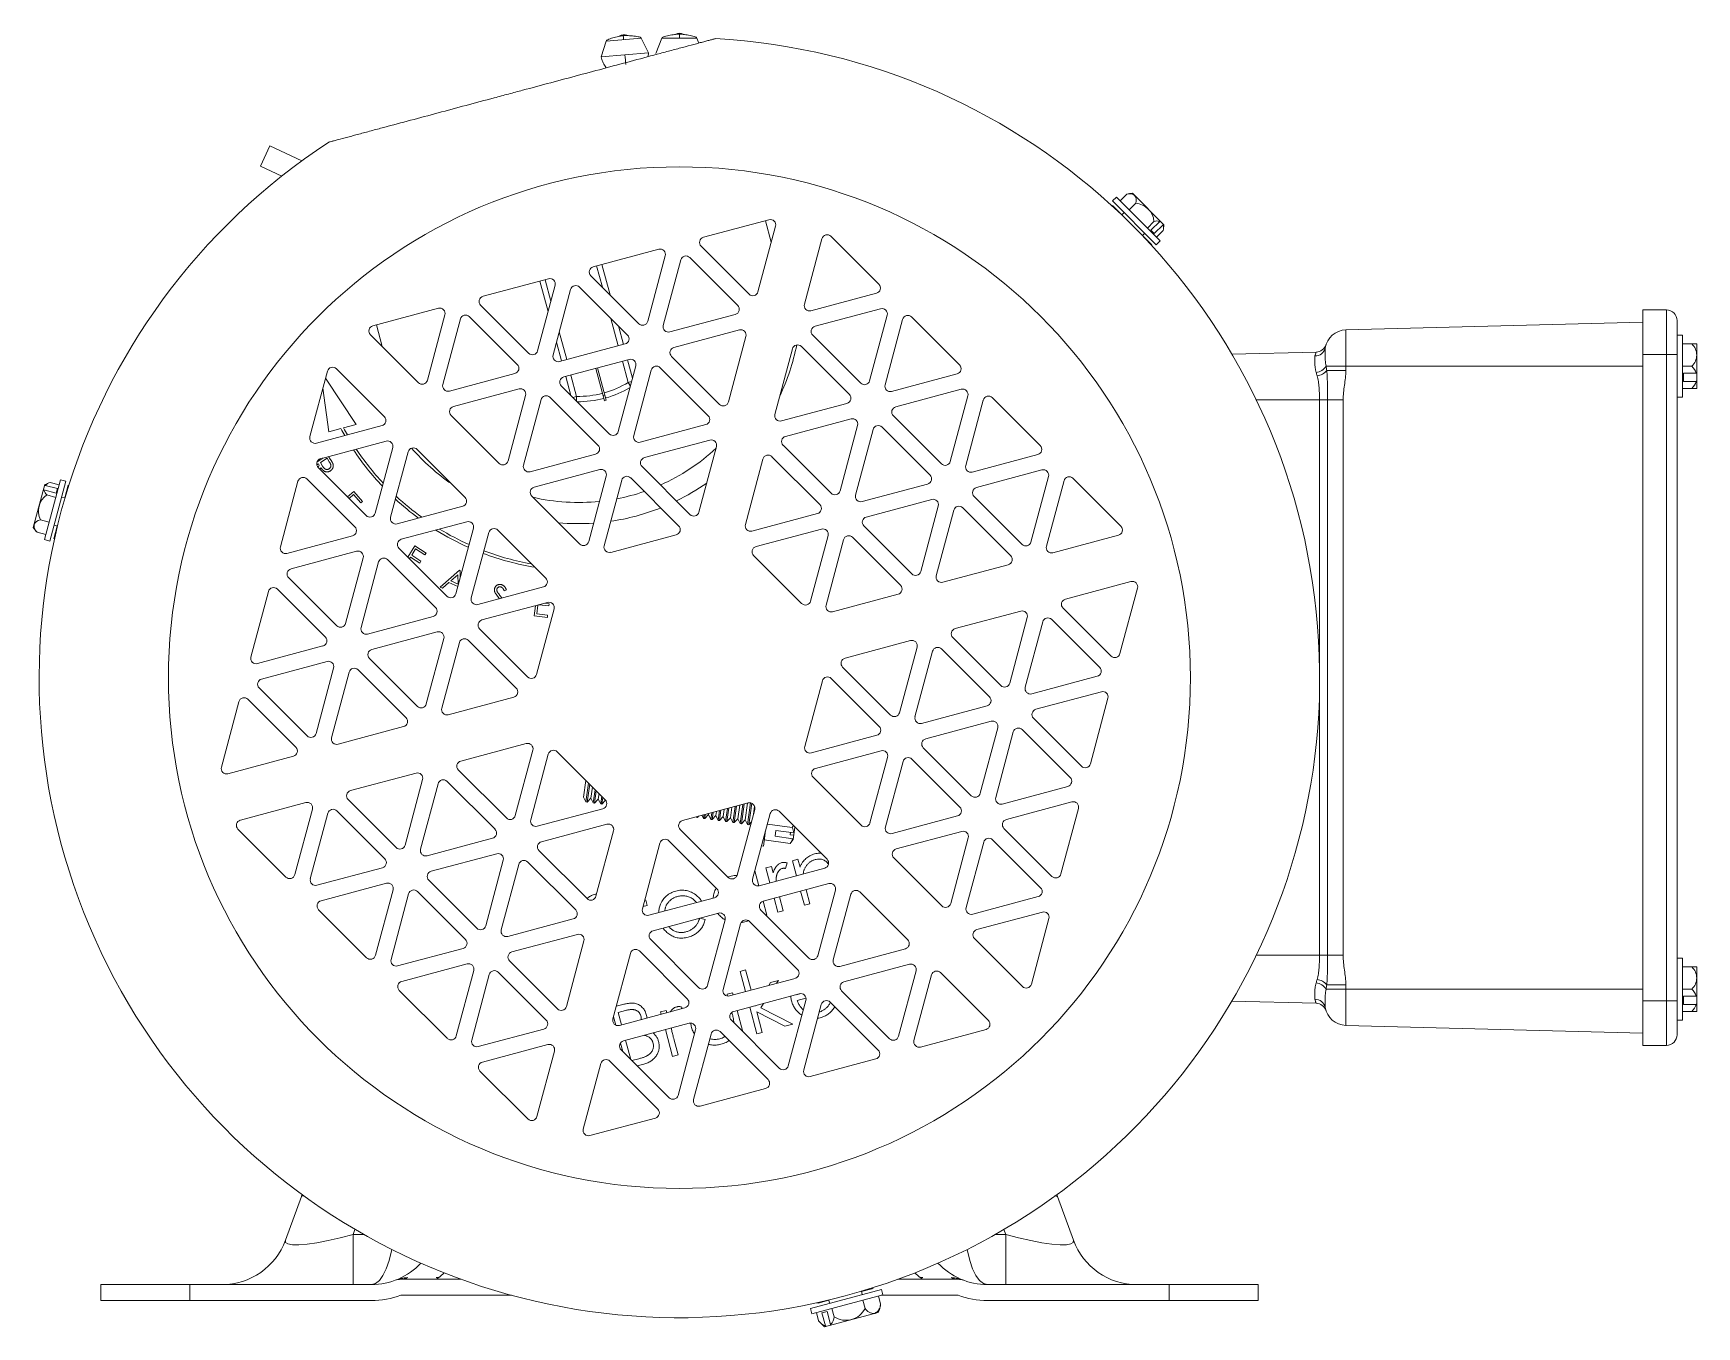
# Paper-space layout '_Left' of a CAD drawing. Header units: inches. Extents: x -3.63 to 5.71, y -3.65 to 3.62.
import ezdxf

# ---------------------------------------------------------------- set-up
doc = ezdxf.new("R2010")
doc.units = ezdxf.units.IN
doc.header["$MEASUREMENT"] = 0

psp = doc.layouts.new('_Left')

# ---------------------------------------------------------------- linework, layer by layer
at = {"color": 7, "linetype": 'Continuous', "lineweight": 15}
for p, q in [((-0.4118, 3.5768), (-0.439, 3.4877)), ((-0.1733, 3.5109), (-0.2156, 3.5939)), ((-0.0985, 3.5936), (-0.1334, 3.5072)), ((0.1097, 3.5658), (0.0985, 3.5936)), ((-0.439, 3.4877), (-0.1733, 3.5109)), ((-0.1757, 3.4893), (-0.1733, 3.5109)), ((-0.4171, 3.4348), (-0.4124, 3.4259)), ((-2.301, 2.9872), (-2.3535, 2.8737)), ((-2.121, 2.9038), (-2.301, 2.9872)), ((-2.3535, 2.8737), (-2.2335, 2.8181)), ((2.512, 2.7161), (2.4752, 2.6793)), ((2.5447, 2.7215), (2.7215, 2.5447)), ((2.4542, 2.7003), (2.4323, 2.6784)), ((2.6784, 2.4323), (2.4323, 2.6784)), ((2.4327, 2.6534), (2.4851, 2.601)), ((2.7003, 2.4542), (2.4542, 2.7003)), ((2.563, 2.6651), (2.5262, 2.6283)), ((0.503, 2.5729), (0.135, 2.4742)), ((0.4412, 2.1681), (0.5398, 2.5361)), ((0.5157, 2.4462), (0.4832, 2.5675)), ((2.4974, 2.6133), (2.484, 2.6)), ((2.6651, 2.563), (2.6283, 2.5262)), ((2.6478, 2.5138), (2.6977, 2.5637)), ((2.7168, 2.5446), (2.6669, 2.4947)), ((0.8006, 2.4662), (0.702, 2.0982)), ((1.1202, 2.2102), (0.8508, 2.4797)), ((2.6, 2.484), (2.6133, 2.4974)), ((2.601, 2.4851), (2.6534, 2.4327)), ((2.648, 2.4357), (2.6466, 2.4343)), ((2.6669, 2.4947), (2.6478, 2.5138)), ((2.6784, 2.4323), (2.7003, 2.4542)), ((2.7161, 2.512), (2.6793, 2.4752)), ((-0.116, 2.407), (-0.484, 2.3084)), ((-0.1779, 2.0022), (-0.0792, 2.3703)), ((0.0077, 2.347), (-0.0909, 1.9789)), ((0.3273, 2.091), (0.0579, 2.3604)), ((0.1215, 2.4241), (0.391, 2.1546)), ((-0.4975, 2.2582), (-0.228, 1.9887)), ((-0.4325, 2.1932), (-0.4651, 2.3135)), ((-0.4361, 2.3212), (-0.3899, 2.1506)), ((-0.735, 2.2411), (-1.1031, 2.1425)), ((-0.7969, 1.8363), (-0.6983, 2.2044)), ((-0.7376, 2.0575), (-0.7838, 2.2281)), ((-0.7548, 2.2358), (-0.7222, 2.1152)), ((-0.6113, 2.1811), (-0.7099, 1.813)), ((-0.2917, 1.9251), (-0.5611, 2.1945)), ((0.7387, 2.0614), (1.1068, 2.1601)), ((-1.354, 2.0753), (-1.7221, 1.9766)), ((-1.1165, 2.0923), (-0.8471, 1.8229)), ((1.1301, 2.0731), (0.762, 1.9745)), ((5.4108, -2.066), (5.4108, 2.066)), ((5.4108, 2.066), (5.5438, 2.066)), ((5.5438, -2.066), (5.5438, 2.066)), ((-1.7022, 1.982), (-1.6697, 1.8606)), ((-1.4159, 1.6705), (-1.3173, 2.0385)), ((-1.2303, 2.0152), (-1.329, 1.6472)), ((-0.9107, 1.7592), (-1.1802, 2.0287)), ((-0.3435, 1.8646), (-0.3852, 2.0186)), ((-0.3426, 1.976), (-0.3145, 1.8724)), ((-0.0542, 1.9422), (0.3139, 2.0408)), ((1.0682, 1.6683), (1.1668, 2.0364)), ((1.2537, 2.0131), (1.1551, 1.645)), ((1.5734, 1.7571), (1.3039, 2.0265)), ((3.7427, 1.9538), (5.4108, 1.9975)), ((5.6038, 2.006), (5.6038, -2.006)), ((-1.7355, 1.9265), (-1.4661, 1.657)), ((-0.6622, 1.7792), (-0.6908, 1.8846)), ((-0.6753, 1.9422), (-0.6333, 1.787)), ((-0.6732, 1.7763), (-0.3051, 1.8749)), ((0.3372, 1.9538), (-0.0309, 1.8552)), ((0.2753, 1.549), (0.3739, 1.9171)), ((0.7486, 1.9243), (1.018, 1.6549)), ((3.7427, 1.9538), (3.7427, 1.7259)), ((5.6348, 1.924), (5.6038, 1.924)), ((5.6348, 1.576), (5.6348, 1.924)), ((5.7138, 1.875), (5.6348, 1.875)), ((5.7138, 1.875), (5.7138, 1.625)), ((-0.2818, 1.788), (-0.6499, 1.6894)), ((-0.2878, 1.6589), (-0.32, 1.7778)), ((-0.291, 1.7855), (-0.2633, 1.6833)), ((-0.0443, 1.805), (0.2251, 1.5356)), ((0.6347, 1.8472), (0.5361, 1.4792)), ((0.9544, 1.5912), (0.6849, 1.8607)), ((3.1031, 1.817), (3.5762, 1.8294)), ((5.6038, 1.816), (5.4108, 1.816)), ((-1.9766, 1.7221), (-2.0753, 1.354)), ((-1.8159, 1.422), (-1.987, 1.6833)), ((-1.657, 1.4661), (-1.9265, 1.7355)), ((-1.2922, 1.6104), (-0.9242, 1.709)), ((-0.6098, 1.5856), (-0.6387, 1.6924)), ((-0.6097, 1.7001), (-0.5773, 1.5805)), ((-0.4205, 1.5562), (-0.4697, 1.7376)), ((-0.4109, 1.5588), (-0.46, 1.7402)), ((-0.3437, 1.3832), (-0.2451, 1.7512)), ((-0.1582, 1.7279), (-0.2568, 1.3599)), ((0.1615, 1.4719), (-0.108, 1.7414)), ((1.1919, 1.6083), (1.5599, 1.7069)), ((3.6316, 1.75), (5.4108, 1.75)), ((3.7427, 1.7259), (3.6355, 1.7259)), ((5.6868, 1.75), (5.6348, 1.75)), ((5.6398, 1.7109), (5.6398, 1.6641)), ((5.7105, 1.7109), (5.6398, 1.7109)), ((-2.0023, 1.6263), (-1.9697, 1.3808)), ((-0.9009, 1.6221), (-1.2689, 1.5235)), ((-0.6634, 1.6392), (-0.3939, 1.3697)), ((-0.2878, 1.6589), (-0.2684, 1.6642)), ((-0.2878, 1.6589), (-0.2753, 1.6385)), ((1.5832, 1.62), (1.2152, 1.5213)), ((5.7138, 1.625), (5.6348, 1.625)), ((5.6398, 1.6641), (5.7105, 1.6641)), ((-0.9627, 1.2173), (-0.8641, 1.5854)), ((-0.7772, 1.5621), (-0.8758, 1.194)), ((-0.4576, 1.3061), (-0.727, 1.5755)), ((-0.5773, 1.5805), (-0.5988, 1.5747)), ((-0.5773, 1.5805), (-0.5778, 1.5537)), ((-0.4284, 1.5851), (-0.4187, 1.5877)), ((-0.4205, 1.5562), (-0.4109, 1.5588)), ((0.5728, 1.4424), (0.9409, 1.541)), ((1.5213, 1.2152), (1.62, 1.5832)), ((1.7069, 1.5599), (1.6083, 1.1919)), ((2.0265, 1.3039), (1.7571, 1.5734)), ((3.7282, 1.56), (3.2399, 1.56)), ((3.6398, 1.56), (3.6398, -1.56)), ((3.7282, 1.56), (3.7282, -1.56)), ((5.6038, 1.576), (5.6348, 1.576)), ((-2.0385, 1.3173), (-1.6705, 1.4159)), ((-1.8869, 1.403), (-1.8159, 1.422)), ((-1.2824, 1.4733), (-1.0129, 1.2039)), ((-0.22, 1.3231), (0.148, 1.4218)), ((0.9642, 1.4541), (0.5961, 1.3555)), ((0.9023, 1.0493), (1.0009, 1.4174)), ((1.4075, 1.1381), (1.1381, 1.4075)), ((1.2017, 1.4712), (1.4712, 1.2017)), ((-1.6472, 1.329), (-2.0152, 1.2303)), ((-1.9697, 1.3808), (-1.9018, 1.399)), ((0.1713, 1.3348), (-0.1968, 1.2362)), ((1.0879, 1.3941), (0.9893, 1.026)), ((-2.0357, 1.2114), (-2.0002, 1.2344)), ((-1.9792, 1.2323), (-2.0168, 1.2079)), ((-1.9666, 1.2128), (-1.9792, 1.2323)), ((-1.9704, 1.2424), (-1.9613, 1.2283)), ((-1.709, 0.9242), (-1.6104, 1.2922)), ((-1.5235, 1.2689), (-1.6221, 0.9009)), ((-1.2039, 1.0129), (-1.4733, 1.2824)), ((-0.8391, 1.1573), (-0.471, 1.2559)), ((0.1094, 0.93), (0.2081, 1.2981)), ((0.4689, 1.2282), (0.3702, 0.8601)), ((0.7885, 0.9722), (0.519, 1.2416)), ((0.5827, 1.3053), (0.8521, 1.0358)), ((1.645, 1.1551), (2.0131, 1.2537)), ((-2.0276, 1.201), (-2.0368, 1.195)), ((-2.0287, 1.1802), (-1.7592, 0.9107)), ((-2.0286, 1.1801), (-2.0235, 1.1947)), ((-2.0235, 1.1947), (-2.0276, 1.201)), ((-2.0147, 1.181), (-2.0186, 1.17)), ((-2.0168, 1.2079), (-2.0047, 1.1888)), ((-0.4477, 1.169), (-0.8158, 1.0703)), ((-0.5096, 0.7641), (-0.411, 1.1322)), ((-0.0044, 0.8529), (-0.2738, 1.1224)), ((-0.2102, 1.186), (0.0592, 0.9166)), ((2.0364, 1.1668), (1.6683, 1.0682)), ((1.9745, 0.762), (2.0731, 1.1301)), ((-3.6293, 0.843), (-3.5645, 1.0845)), ((-3.5009, 1.0362), (-3.5691, 1.0544)), ((-3.4756, 1.1114), (-3.5656, 0.7753)), ((-3.5621, 1.0805), (-3.4939, 1.0622)), ((-3.4456, 1.1034), (-3.5357, 0.7672)), ((-3.5335, 1.0962), (-3.4832, 1.0828)), ((-3.4939, 1.0622), (-3.5009, 1.0362)), ((-3.4456, 1.1034), (-3.4756, 1.1114)), ((-3.4526, 1.01), (-3.4335, 1.0815)), ((-3.4334, 1.0754), (-3.4315, 1.0749)), ((-2.1425, 1.1031), (-2.2411, 0.735)), ((-1.8229, 0.8471), (-2.0923, 1.1165)), ((-1.8646, 1.0161), (-1.8291, 1.0467)), ((-1.8303, 1.0283), (-1.8553, 1.0068)), ((-1.7898, 0.9813), (-1.8303, 1.0283)), ((-1.8291, 1.0467), (-1.78, 0.9898)), ((-0.324, 1.1089), (-0.4227, 0.7409)), ((1.026, 0.9893), (1.3941, 1.0879)), ((2.1601, 1.1068), (2.0614, 0.7387)), ((2.4797, 0.8508), (2.2102, 1.1202)), ((-3.5522, 1.0265), (-3.5019, 1.0131)), ((-3.4512, 1.0097), (-3.4694, 1.0145)), ((-1.78, 0.9898), (-1.7898, 0.9813)), ((-1.5854, 0.8641), (-1.2173, 0.9627)), ((-0.8292, 1.0201), (-0.5598, 0.7507)), ((1.4174, 1.0009), (1.0493, 0.9023)), ((1.3555, 0.5961), (1.4541, 0.9642)), ((1.541, 0.9409), (1.4424, 0.5728)), ((1.8607, 0.6849), (1.5912, 0.9544)), ((1.6549, 1.018), (1.9243, 0.7486)), ((-3.5895, 0.8871), (-3.5393, 0.8736)), ((-3.5142, 0.7801), (-3.4951, 0.8516)), ((-3.5119, 0.8561), (-3.4937, 0.8512)), ((-1.194, 0.8758), (-1.5621, 0.7772)), ((0.407, 0.8234), (0.775, 0.922)), ((1.0358, 0.8521), (1.3053, 0.5827)), ((-3.6082, 0.8174), (-3.558, 0.8039)), ((-3.5656, 0.7753), (-3.5357, 0.7672)), ((-2.2044, 0.6983), (-1.8363, 0.7969)), ((-1.2559, 0.471), (-1.1573, 0.8391)), ((-1.0703, 0.8158), (-1.169, 0.4477)), ((-0.7507, 0.5598), (-1.0201, 0.8292)), ((-0.3859, 0.7041), (-0.0178, 0.8027)), ((0.7983, 0.8351), (0.4303, 0.7365)), ((0.7365, 0.4303), (0.8351, 0.7983)), ((0.922, 0.775), (0.8234, 0.407)), ((1.2416, 0.519), (0.9722, 0.7885)), ((2.0982, 0.702), (2.4662, 0.8006)), ((-1.813, 0.7099), (-2.1811, 0.6113)), ((-1.8749, 0.3051), (-1.7763, 0.6732)), ((-1.3697, 0.3939), (-1.6392, 0.6634)), ((-1.5755, 0.727), (-1.3061, 0.4576)), ((-1.5262, 0.6777), (-1.4856, 0.741)), ((-1.5108, 0.6774), (-1.5167, 0.6682)), ((-1.4588, 0.644), (-1.5108, 0.6774)), ((-1.4816, 0.7229), (-1.5038, 0.6882)), ((-1.5038, 0.6882), (-1.4518, 0.6548)), ((-1.4856, 0.741), (-1.4221, 0.7002)), ((-1.4291, 0.6892), (-1.4816, 0.7229)), ((-1.4518, 0.6548), (-1.4588, 0.644)), ((-1.4221, 0.7002), (-1.4291, 0.6892)), ((0.4168, 0.6863), (0.6863, 0.4168)), ((-2.1945, 0.5611), (-1.9251, 0.2917)), ((-1.6894, 0.6499), (-1.788, 0.2818)), ((-1.3447, 0.5086), (-1.235, 0.6037)), ((-1.2448, 0.5775), (-1.2846, 0.5431)), ((-1.2435, 0.525), (-1.2448, 0.5775)), ((-1.235, 0.6037), (-1.2321, 0.6024)), ((-1.2321, 0.6024), (-1.2312, 0.563)), ((1.4792, 0.5361), (1.8472, 0.6347)), ((-2.3084, 0.484), (-2.407, 0.116)), ((-1.9887, 0.228), (-2.2582, 0.4975)), ((-1.3313, 0.5027), (-1.3447, 0.5086)), ((-1.2951, 0.5339), (-1.3313, 0.5027)), ((-1.245, 0.5118), (-1.2951, 0.5339)), ((-1.2846, 0.5431), (-1.2435, 0.525)), ((-1.1322, 0.411), (-0.7641, 0.5096)), ((-0.9718, 0.4928), (-0.9842, 0.4878)), ((0.8601, 0.3702), (1.2282, 0.4689)), ((2.5361, 0.5398), (2.1681, 0.4412)), ((2.4742, 0.135), (2.5729, 0.503)), ((-0.7409, 0.4227), (-1.1089, 0.324)), ((-0.8159, 0.3479), (-0.809, 0.4044)), ((-0.8027, 0.0178), (-0.7041, 0.3859)), ((-0.7953, 0.4081), (-0.8013, 0.3591)), ((-0.7339, 0.4028), (-0.7897, 0.4096)), ((-0.7565, 0.4185), (-0.7323, 0.4155)), ((-0.7323, 0.4155), (-0.7339, 0.4028)), ((1.9171, 0.3739), (1.549, 0.2753)), ((2.1546, 0.391), (2.4241, 0.1215)), ((-1.7512, 0.2451), (-1.3832, 0.3437)), ((-0.7418, 0.3388), (-0.8159, 0.3479)), ((-0.8013, 0.3591), (-0.7402, 0.3516)), ((-0.7402, 0.3516), (-0.7418, 0.3388)), ((1.8552, -0.0309), (1.9538, 0.3372)), ((2.0408, 0.3139), (1.9422, -0.0542)), ((2.3604, 0.0579), (2.091, 0.3273)), ((-1.3599, 0.2568), (-1.7279, 0.1582)), ((-1.4218, -0.148), (-1.3231, 0.22)), ((-1.2362, 0.1968), (-1.3348, -0.1713)), ((-0.9166, -0.0592), (-1.186, 0.2102)), ((-1.1224, 0.2738), (-0.8529, 0.0044)), ((1.2981, 0.2081), (0.93, 0.1094)), ((1.5356, 0.2251), (1.805, -0.0443)), ((-2.3703, 0.0792), (-2.0022, 0.1779)), ((-1.7414, 0.108), (-1.4719, -0.1615)), ((1.2362, -0.1968), (1.3348, 0.1713)), ((1.4218, 0.148), (1.3231, -0.22)), ((1.7414, -0.108), (1.4719, 0.1615)), ((-1.9789, 0.0909), (-2.347, -0.0077)), ((-2.0408, -0.3139), (-1.9422, 0.0542)), ((-1.8552, 0.0309), (-1.9538, -0.3372)), ((-1.5356, -0.2251), (-1.805, 0.0443)), ((0.9166, 0.0592), (1.186, -0.2102)), ((1.9789, -0.0909), (2.347, 0.0077)), ((-2.3604, -0.0579), (-2.091, -0.3273)), ((0.8027, -0.0178), (0.7041, -0.3859)), ((1.1224, -0.2738), (0.8529, -0.0044)), ((2.3703, -0.0792), (2.0022, -0.1779)), ((-2.4742, -0.135), (-2.5729, -0.503)), ((-2.1546, -0.391), (-2.4241, -0.1215)), ((-1.2981, -0.2081), (-0.93, -0.1094)), ((1.3599, -0.2568), (1.7279, -0.1582)), ((2.3084, -0.484), (2.407, -0.116)), ((-1.9171, -0.3739), (-1.549, -0.2753)), ((1.7512, -0.2451), (1.3832, -0.3437)), ((1.9887, -0.228), (2.2582, -0.4975)), ((-0.8601, -0.3702), (-1.2282, -0.4689)), ((0.7409, -0.4227), (1.1089, -0.324)), ((1.6894, -0.6499), (1.788, -0.2818)), ((1.8749, -0.3051), (1.7763, -0.6732)), ((2.1945, -0.5611), (1.9251, -0.2917)), ((-2.5361, -0.5398), (-2.1681, -0.4412)), ((-0.922, -0.775), (-0.8234, -0.407)), ((-0.7365, -0.4303), (-0.8351, -0.7983)), ((-0.4168, -0.6863), (-0.6863, -0.4168)), ((1.1322, -0.411), (0.7641, -0.5096)), ((1.0703, -0.8158), (1.169, -0.4477)), ((1.5755, -0.727), (1.3061, -0.4576)), ((1.3697, -0.3939), (1.6392, -0.6634)), ((-1.4792, -0.5361), (-1.8472, -0.6347)), ((-1.2416, -0.519), (-0.9722, -0.7885)), ((0.7507, -0.5598), (1.0201, -0.8292)), ((1.2559, -0.471), (1.1573, -0.8391)), ((-1.541, -0.9409), (-1.4424, -0.5728)), ((-1.3555, -0.5961), (-1.4541, -0.9642)), ((-1.0358, -0.8521), (-1.3053, -0.5827)), ((-0.5255, -0.5776), (-0.5386, -0.6708)), ((-0.5101, -0.593), (-0.5249, -0.6977)), ((-0.504, -0.5991), (-0.518, -0.6987)), ((-0.4886, -0.6145), (-0.4973, -0.6766)), ((-0.4732, -0.6299), (-0.4836, -0.7035)), ((-0.4671, -0.636), (-0.4767, -0.7045)), ((-0.4517, -0.6514), (-0.4561, -0.6824)), ((1.813, -0.7099), (2.1811, -0.6113)), ((-2.0982, -0.702), (-2.4662, -0.8006)), ((-2.1601, -1.1068), (-2.0614, -0.7387)), ((-1.8607, -0.6849), (-1.5912, -0.9544)), ((-0.7983, -0.8351), (-0.4303, -0.7365)), ((-0.5386, -0.6708), (-0.5249, -0.6977)), ((-0.5249, -0.6977), (-0.518, -0.6987)), ((-0.518, -0.6987), (-0.4973, -0.6766)), ((-0.4973, -0.6766), (-0.4836, -0.7035)), ((-0.4836, -0.7035), (-0.4767, -0.7045)), ((-0.4767, -0.7045), (-0.4561, -0.6824)), ((-0.4561, -0.6824), (-0.4423, -0.7093)), ((-0.4363, -0.6667), (-0.4423, -0.7093)), ((-0.4423, -0.7093), (-0.4355, -0.7103)), ((-0.4302, -0.6729), (-0.4355, -0.7103)), ((-0.4355, -0.7103), (-0.415, -0.6883)), ((-0.4144, -0.689), (-0.4094, -0.6988)), ((0.3859, -0.7041), (0.0178, -0.8027)), ((0.2256, -0.7471), (0.2178, -0.8021)), ((0.2328, -0.7451), (0.2247, -0.8031)), ((0.2511, -0.7402), (0.2453, -0.7809)), ((0.2693, -0.7354), (0.2591, -0.8079)), ((0.2766, -0.7334), (0.266, -0.8089)), ((0.2948, -0.7285), (0.2866, -0.7867)), ((0.313, -0.7236), (0.3003, -0.8137)), ((0.3203, -0.7217), (0.3072, -0.8147)), ((0.324, -1.1089), (0.4227, -0.7409)), ((0.3385, -0.7168), (0.3279, -0.7925)), ((0.3567, -0.7119), (0.3416, -0.8195)), ((0.364, -0.71), (0.3485, -0.8205)), ((0.3822, -0.7051), (0.3691, -0.7983)), ((0.3999, -0.7038), (0.3829, -0.8253)), ((0.4066, -0.706), (0.3897, -0.8263)), ((0.4218, -0.7227), (0.4155, -0.7674)), ((2.2044, -0.6983), (1.8363, -0.7969)), ((2.1425, -1.1031), (2.2411, -0.735)), ((-1.9745, -0.762), (-2.0731, -1.1301)), ((-1.6549, -1.018), (-1.9243, -0.7486)), ((-0.407, -0.8234), (-0.775, -0.922)), ((0.0944, -0.7822), (0.094, -0.7847)), ((0.094, -0.7847), (0.1009, -0.7857)), ((0.1009, -0.7857), (0.1072, -0.7789)), ((0.1017, -0.7803), (0.1009, -0.7857)), ((0.1269, -0.7741), (0.1353, -0.7905)), ((0.1381, -0.7705), (0.1353, -0.7905)), ((0.1353, -0.7905), (0.1422, -0.7915)), ((0.1454, -0.7686), (0.1422, -0.7915)), ((0.1422, -0.7915), (0.1628, -0.7693)), ((0.1636, -0.7637), (0.1628, -0.7693)), ((0.1628, -0.7693), (0.1766, -0.7963)), ((0.1818, -0.7588), (0.1766, -0.7963)), ((0.1766, -0.7963), (0.1834, -0.7973)), ((0.1891, -0.7568), (0.1834, -0.7973)), ((0.1834, -0.7973), (0.2041, -0.7751)), ((0.2073, -0.752), (0.2041, -0.7751)), ((0.2041, -0.7751), (0.2178, -0.8021)), ((0.2178, -0.8021), (0.2247, -0.8031)), ((0.2247, -0.8031), (0.2453, -0.7809)), ((0.2453, -0.7809), (0.2591, -0.8079)), ((0.2591, -0.8079), (0.266, -0.8089)), ((0.266, -0.8089), (0.2866, -0.7867)), ((0.2866, -0.7867), (0.3003, -0.8137)), ((0.3003, -0.8137), (0.3072, -0.8147)), ((0.3072, -0.8147), (0.3279, -0.7925)), ((0.3279, -0.7925), (0.3416, -0.8195)), ((0.3416, -0.8195), (0.3485, -0.8205)), ((0.3485, -0.8205), (0.3691, -0.7983)), ((0.3691, -0.7983), (0.3829, -0.8253)), ((0.3829, -0.8253), (0.3897, -0.8263)), ((0.3897, -0.8263), (0.4038, -0.8112)), ((0.5096, -0.7641), (0.411, -1.1322)), ((0.4939, -0.8228), (0.634, -0.8425)), ((0.8292, -1.0201), (0.5598, -0.7507)), ((0.6485, -0.8394), (0.6386, -0.9097)), ((1.194, -0.8758), (1.5621, -0.7772)), ((-2.4797, -0.8508), (-2.2102, -1.1202)), ((-1.4174, -1.0009), (-1.0493, -0.9023)), ((-0.4689, -1.2282), (-0.3702, -0.8601)), ((-0.1094, -0.93), (-0.2081, -1.2981)), ((0.2102, -1.186), (-0.0592, -0.9166)), ((0.0044, -0.8529), (0.2738, -1.1224)), ((0.4842, -0.8591), (0.4718, -0.9469)), ((0.4768, -0.9114), (0.6214, -0.9317)), ((0.5372, -0.8913), (0.5418, -0.8581)), ((0.6371, -0.9053), (0.5372, -0.8913)), ((0.5418, -0.8581), (0.6418, -0.8722)), ((0.6214, -0.9317), (0.6386, -0.9097)), ((0.624, -0.8697), (0.6222, -0.8825)), ((0.642, -0.8853), (0.6222, -0.8825)), ((1.5854, -0.8641), (1.2173, -0.9627)), ((1.5235, -1.2689), (1.6221, -0.9009)), ((1.709, -0.9242), (1.6104, -1.2922)), ((2.0287, -1.1802), (1.7592, -0.9107)), ((1.8229, -0.8471), (2.0923, -1.1165)), ((-1.026, -0.9893), (-1.3941, -1.0879)), ((-1.0879, -1.3941), (-0.9893, -1.026)), ((-0.7885, -0.9722), (-0.519, -1.2416)), ((0.461, -0.9454), (0.4718, -0.9469)), ((0.6347, -1.0285), (0.6654, -1.0203)), ((0.6654, -1.0203), (0.6774, -1.0654)), ((1.2039, -1.0129), (1.4733, -1.2824)), ((-2.0364, -1.1668), (-1.6683, -1.0682)), ((-0.9023, -1.0493), (-1.0009, -1.4174)), ((-0.5827, -1.3053), (-0.8521, -1.0358)), ((0.4236, -1.0851), (0.4243, -1.0849)), ((0.4243, -1.0849), (0.4469, -1.1692)), ((0.4477, -1.169), (0.8158, -1.0703)), ((0.4857, -1.0685), (0.5163, -1.0602)), ((0.5082, -1.1527), (0.4857, -1.0685)), ((0.5163, -1.0602), (0.5262, -1.097)), ((0.6051, -1.0409), (0.5954, -1.072)), ((0.6573, -1.1128), (0.6347, -1.0285)), ((-1.645, -1.1551), (-2.0131, -1.2537)), ((-1.7069, -1.5599), (-1.6083, -1.1919)), ((-1.2017, -1.4712), (-1.4712, -1.2017)), ((-1.4075, -1.1381), (-1.1381, -1.4075)), ((0.8391, -1.1573), (0.471, -1.2559)), ((0.7016, -1.2784), (0.6806, -1.1997)), ((0.7112, -1.1915), (0.7323, -1.2701)), ((0.7772, -1.5621), (0.8758, -1.194)), ((1.2824, -1.4733), (1.0129, -1.2039)), ((-2.0265, -1.3039), (-1.7571, -1.5734)), ((-1.5213, -1.2152), (-1.62, -1.5832)), ((-0.1811, -1.28), (-0.2049, -1.2864)), ((-0.1954, -1.2509), (-0.1893, -1.2493)), ((-0.1893, -1.2493), (-0.1811, -1.28)), ((-0.1713, -1.3348), (0.1968, -1.2362)), ((0.4576, -1.3061), (0.727, -1.5755)), ((0.4702, -1.2561), (0.4912, -1.3347)), ((0.5526, -1.3183), (0.5315, -1.2397)), ((0.5622, -1.2314), (0.5833, -1.3101)), ((0.7323, -1.2701), (0.7016, -1.2784)), ((0.9627, -1.2173), (0.8641, -1.5854)), ((1.6472, -1.329), (2.0152, -1.2303)), ((-0.9642, -1.4541), (-0.5961, -1.3555)), ((0.22, -1.3231), (-0.148, -1.4218)), ((0.1147, -1.3514), (0.1452, -1.3582)), ((0.1582, -1.7279), (0.2568, -1.3599)), ((0.3437, -1.3832), (0.2451, -1.7512)), ((0.6634, -1.6392), (0.3939, -1.3697)), ((0.4912, -1.3347), (0.4873, -1.3358)), ((0.5833, -1.3101), (0.5526, -1.3183)), ((2.0385, -1.3173), (1.6705, -1.4159)), ((1.9766, -1.7221), (2.0753, -1.354)), ((-0.5728, -1.4424), (-0.9409, -1.541)), ((-0.6347, -1.8472), (-0.5361, -1.4792)), ((-0.1615, -1.4719), (0.108, -1.7414)), ((1.657, -1.4661), (1.9265, -1.7355)), ((-1.5832, -1.62), (-1.2152, -1.5213)), ((-0.2753, -1.549), (-0.3739, -1.9171)), ((0.0443, -1.805), (-0.2251, -1.5356)), ((0.9009, -1.6221), (1.2689, -1.5235)), ((3.2399, -1.56), (3.7282, -1.56)), ((5.6348, -1.576), (5.6038, -1.576)), ((5.6348, -1.924), (5.6348, -1.576)), ((-1.1919, -1.6083), (-1.5599, -1.7069)), ((-1.2537, -2.0131), (-1.1551, -1.645)), ((-1.0682, -1.6683), (-1.1668, -2.0364)), ((-0.7486, -1.9243), (-1.018, -1.6549)), ((-0.9544, -1.5912), (-0.6849, -1.8607)), ((0.341, -1.6506), (0.3717, -1.6424)), ((0.3714, -1.764), (0.341, -1.6506)), ((0.3717, -1.6424), (0.4021, -1.7558)), ((1.2922, -1.6104), (0.9242, -1.709)), ((1.2303, -2.0152), (1.329, -1.6472)), ((1.4159, -1.6705), (1.3173, -2.0385)), ((1.7355, -1.9265), (1.4661, -1.657)), ((5.7138, -1.625), (5.6348, -1.625)), ((5.7138, -1.625), (5.7138, -1.875)), ((-1.5734, -1.7571), (-1.3039, -2.0265)), ((0.2672, -1.7784), (0.2979, -1.7702)), ((0.2818, -1.788), (0.6499, -1.6894)), ((0.2979, -1.7702), (0.3012, -1.7828)), ((0.5017, -1.7291), (0.5124, -1.7127)), ((0.5124, -1.7127), (0.5565, -1.7009)), ((0.5565, -1.7009), (0.5458, -1.7172)), ((0.9107, -1.7592), (1.1802, -2.0287)), ((3.6316, -1.75), (5.4108, -1.75)), ((3.7427, -1.7259), (3.6355, -1.7259)), ((3.7427, -1.7259), (3.7427, -1.9538)), ((5.6868, -1.75), (5.6348, -1.75)), ((-0.355, -1.8465), (-0.3175, -1.8365)), ((-0.3372, -1.9538), (0.0309, -1.8552)), ((0.0141, -1.8507), (0.011, -1.8605)), ((0.27, -1.7887), (0.2672, -1.7784)), ((0.6732, -1.7763), (0.3051, -1.8749)), ((0.4349, -2.0013), (0.3947, -1.8509)), ((0.4253, -1.8427), (0.426, -1.8451)), ((0.426, -1.8451), (0.428, -1.842)), ((0.4722, -1.8301), (0.4563, -1.8546)), ((0.4563, -1.8546), (0.6366, -1.9472)), ((0.6113, -2.1811), (0.7099, -1.813)), ((0.6568, -1.7821), (0.6822, -1.7753)), ((0.7106, -1.8006), (0.6618, -1.8136)), ((0.7969, -1.8363), (0.6983, -2.2044)), ((1.1165, -2.0923), (0.8471, -1.8229)), ((3.5762, -1.8294), (3.1031, -1.817)), ((5.4108, -1.816), (5.6038, -1.816)), ((5.6398, -1.7891), (5.6398, -1.8359)), ((5.7105, -1.7891), (5.6398, -1.7891)), ((5.6398, -1.8359), (5.7105, -1.8359)), ((-0.3581, -1.9518), (-0.3707, -1.9049)), ((-0.3025, -1.87), (-0.3441, -1.8812)), ((-0.3441, -1.8812), (-0.3255, -1.9507)), ((0.0542, -1.9422), (-0.3139, -2.0408)), ((-0.1054, -1.8783), (-0.0747, -1.87)), ((-0.102, -1.8908), (-0.1054, -1.8783)), ((-0.0747, -1.87), (-0.0713, -1.8826)), ((0.2917, -1.9251), (0.5611, -2.1945)), ((0.3245, -1.8697), (0.3568, -1.9903)), ((0.5925, -1.959), (0.4348, -1.8779)), ((0.4348, -1.8779), (0.4656, -1.993)), ((0.6366, -1.9472), (0.5925, -1.959)), ((3.7427, -1.9538), (5.4108, -1.9975)), ((5.6038, -1.924), (5.6348, -1.924)), ((5.7138, -1.875), (5.6348, -1.875)), ((-1.1301, -2.0731), (-0.762, -1.9745)), ((-0.3184, -2.0999), (-0.331, -2.053)), ((-0.3022, -2.0377), (-0.2735, -2.1448)), ((-0.0384, -2.1281), (-0.0787, -1.9778)), ((-0.0302, -2.0359), (-0.0077, -2.1199)), ((-0.0077, -2.347), (0.0909, -1.9789)), ((0.1779, -2.0022), (0.0792, -2.3703)), ((0.4975, -2.2582), (0.228, -1.9887)), ((0.4656, -1.993), (0.4349, -2.0013)), ((1.354, -2.0753), (1.7221, -1.9766)), ((-0.7387, -2.0614), (-1.1068, -2.1601)), ((-0.8006, -2.4662), (-0.702, -2.0982)), ((-0.3273, -2.091), (-0.0579, -2.3604)), ((-0.2666, -2.1517), (-0.2276, -2.1412)), ((-0.0077, -2.1199), (-0.0384, -2.1281)), ((0.735, -2.2411), (1.1031, -2.1425)), ((5.5438, -2.066), (5.4108, -2.066)), ((-1.1202, -2.2102), (-0.8508, -2.4797)), ((-0.4412, -2.1681), (-0.5398, -2.5361)), ((-0.1215, -2.4241), (-0.391, -2.1546)), ((-0.2002, -2.1714), (-0.237, -2.1813)), ((0.116, -2.407), (0.484, -2.3084)), ((-0.503, -2.5729), (-0.135, -2.4742)), ((-2.2129, -3.1603), (-2.1236, -2.915)), ((-2.1236, -2.915), (-2.1196, -2.9048)), ((2.1236, -2.915), (2.1196, -2.9048)), ((2.1236, -2.915), (2.2129, -3.1603)), ((-1.8328, -3.4103), (-1.8328, -3.1287)), ((1.8328, -3.1287), (1.8328, -3.4103)), ((-3.25, -3.4103), (-3.25, -3.5)), ((-3.25, -3.4103), (-1.73, -3.4103)), ((-2.75, -3.4103), (-2.75, -3.5)), ((-1.2264, -3.3803), (-1.5648, -3.3803)), ((0.7354, -3.5442), (1.1353, -3.4371)), ((1.0271, -3.4661), (1.0221, -3.4476)), ((1.0815, -3.4335), (1.0226, -3.4493)), ((1.0815, -3.4335), (1.0875, -3.4275)), ((1.1433, -3.467), (1.1353, -3.4371)), ((1.5648, -3.3803), (1.2264, -3.3803)), ((1.73, -3.4103), (3.25, -3.4103)), ((2.75, -3.4103), (2.75, -3.5)), ((3.25, -3.4103), (3.25, -3.5)), ((-3.25, -3.5), (-1.73, -3.5)), ((-0.9432, -3.47), (-1.5648, -3.47)), ((0.7354, -3.5442), (0.7434, -3.5742)), ((0.7434, -3.5742), (1.1433, -3.467)), ((0.772, -3.5121), (0.7801, -3.5142)), ((0.8391, -3.4985), (0.7801, -3.5142)), ((0.7854, -3.5111), (0.7849, -3.5092)), ((0.8142, -3.5025), (0.8144, -3.5034)), ((0.8386, -3.4968), (0.8436, -3.5152)), ((0.8688, -3.5906), (0.8563, -3.5439)), ((1.0428, -3.5439), (1.0303, -3.4973)), ((1.1298, -3.5206), (1.1173, -3.474)), ((1.5648, -3.47), (1.1322, -3.47)), ((1.73, -3.5), (3.25, -3.5)), ((0.7818, -3.6139), (0.7693, -3.5672)), ((0.8007, -3.5681), (0.8297, -3.5604)), ((0.8204, -3.6417), (0.8007, -3.5681)), ((0.8157, -3.6469), (1.1171, -3.5662)), ((0.8297, -3.5604), (0.8494, -3.634))]:
    psp.add_line(p, q, dxfattribs=at)
at = {"color": 8, "linetype": 'Continuous', "lineweight": 15}
for p, q in [((-0.2156, 3.5939), (-0.4118, 3.5768)), ((0.0985, 3.5936), (-0.0985, 3.5936)), ((-0.4171, 3.4348), (-0.417, 3.4348)), ((3.5956, 0.0493), (3.5956, 1.56)), ((3.5956, -1.56), (3.5956, -0.0493)), ((2.1236, -2.915), (2.1058, -2.9107)), ((-1.8224, -3.0999), (-1.8328, -3.1287)), ((-1.8328, -3.1287), (-1.7726, -3.1287)), ((1.7726, -3.1287), (1.8328, -3.1287)), ((1.8328, -3.1287), (1.8224, -3.0999)), ((-1.3672, -3.371), (-1.3517, -3.371)), ((1.3517, -3.371), (1.3672, -3.371))]:
    psp.add_line(p, q, dxfattribs=at)
at = {"color": 7, "linetype": 'Continuous', "lineweight": 15, "flags": 128}
for points in [[(-2.2129, -3.1603), (-2.212, -3.1728), (-2.1989, -3.1815), (-2.174, -3.1861), (-2.1378, -3.1864), (-2.0915, -3.1826), (-2.0363, -3.1746), (-1.9736, -3.1627), (-1.9051, -3.1473), (-1.8328, -3.1287)], [(1.8328, -3.1287), (1.9051, -3.1473), (1.9736, -3.1627), (2.0363, -3.1746), (2.0915, -3.1826), (2.1378, -3.1864), (2.174, -3.1861), (2.1989, -3.1815), (2.212, -3.1728), (2.2129, -3.1603)]]:
    psp.add_lwpolyline(points, dxfattribs=at)
at = {"color": 8, "linetype": 'Continuous', "lineweight": 15, "flags": 128}
for points in [[(-1.73, -3.4103), (-1.7074, -3.4045), (-1.6855, -3.3874), (-1.665, -3.3594), (-1.6464, -3.3214), (-1.6304, -3.2746), (-1.6174, -3.2203), (-1.6159, -3.2124)], [(1.6159, -3.2124), (1.6174, -3.2203), (1.6304, -3.2746), (1.6464, -3.3214), (1.665, -3.3594), (1.6855, -3.3874), (1.7074, -3.4045), (1.73, -3.4103)]]:
    psp.add_lwpolyline(points, dxfattribs=at)
at = {"color": 7, "linetype": 'Continuous', "lineweight": 15}
psp.add_circle((0, 0), 2.87, dxfattribs=at)
for centre, radius, start, end in [((0, 0), 3.5959, 123.20533, 86.79467), ((-0.3119, 3.5654), 0.047, 68.29515, 121.70485), ((0, 3.5735), 0.047, 63.29515, 116.70485), ((2.5553, 2.5553), 0.1665, 93.65222, 105.09455), ((2.5287, 2.674), 0.0453, 51.96163, 111.61671), ((2.5209, 2.6818), 0.0453, 338.38329, 38.03837), ((2.5553, 2.5553), 0.11, 3.99842, 86.00158), ((0.5108, 2.5439), 0.03, 345, 105), ((2.6826, 2.5077), 0.0581, 74.93767, 107.62748), ((2.5399, 2.5875), 0.1597, 351.45512, 352.9716), ((2.5553, 2.5553), 0.1665, 344.90545, 356.34778), ((2.6608, 2.5296), 0.0581, 342.37252, 15.06233), ((2.5589, 2.5684), 0.1597, 351.45512, 352.9716), ((0.1427, 2.4453), 0.03, 105, 225), ((0.8296, 2.4585), 0.03, 45, 165), ((-0.1082, 2.378), 0.03, 345, 105), ((0.0367, 2.3392), 0.03, 45, 165), ((-0.4763, 2.2794), 0.03, 105, 225), ((-0.7272, 2.2122), 0.03, 345, 105), ((-0.5823, 2.1733), 0.03, 45, 165), ((0.4122, 2.1758), 0.03, 225, 345), ((1.099, 2.189), 0.03, 285, 45), ((-1.3463, 2.0463), 0.03, 345, 105), ((-1.0953, 2.1135), 0.03, 105, 225), ((0.3061, 2.0698), 0.03, 285, 45), ((0.7309, 2.0904), 0.03, 165, 285), ((1.1378, 2.0441), 0.03, 345, 105), ((5.5438, 2.006), 0.06, 0, 90), ((-1.7143, 1.9477), 0.03, 105, 225), ((-1.2014, 2.0075), 0.03, 45, 165), ((-0.2068, 2.01), 0.03, 225, 345), ((-0.0619, 1.9711), 0.03, 165, 285), ((0.7698, 1.9455), 0.03, 105, 225), ((1.2827, 2.0053), 0.03, 45, 165), ((-0.3129, 1.9039), 0.03, 285, 45), ((0.3449, 1.9249), 0.03, 345, 105), ((-0.5668, 2.1154), 1.25, 334.7369, 348.63394), ((0.6637, 1.8395), 0.03, 45, 165), ((3.5746, 1.8893), 0.06, 271.5, 342.05443), ((3.7458, 1.8339), 0.12, 91.5, 170.87958), ((5.6255, 1.8114), 0.0883, 0.68537, 46.0185), ((-0.8259, 1.8441), 0.03, 225, 345), ((-0.681, 1.8053), 0.03, 165, 285), ((-0.2741, 1.759), 0.03, 345, 105), ((-0.0231, 1.8262), 0.03, 105, 225), ((3.5718, 1.8639), 0.0566, 267.83682, 348.82093), ((5.6255, 1.8136), 0.0883, 313.9815, 359.31463), ((-1.9477, 1.7143), 0.03, 45, 165), ((-0.9319, 1.738), 0.03, 285, 45), ((-0.6421, 1.6604), 0.03, 105, 225), ((-0.1292, 1.7202), 0.03, 45, 165), ((1.5522, 1.7359), 0.03, 285, 45), ((3.5695, 1.7877), 0.0726, 275.14572, 328.69762), ((3.5704, 1.7788), 0.084, 277.90809, 320.88841), ((5.6226, 1.6845), 0.0917, 16.70082, 45.5459), ((5.6391, 1.8781), 0.1818, 293.09585, 294.25375), ((-1.4449, 1.6782), 0.03, 225, 345), ((-1.3, 1.6394), 0.03, 165, 285), ((-0.8931, 1.5931), 0.03, 345, 105), ((-0.5668, 2.1154), 0.535, 268.87445, 284.62149), ((-0.5668, 2.1154), 0.535, 285.69245, 301.43949), ((-0.5668, 2.1154), 0.565, 285.66402, 300.79207), ((0.9331, 1.57), 0.03, 285, 45), ((1.0392, 1.6761), 0.03, 225, 345), ((1.1841, 1.6373), 0.03, 165, 285), ((1.591, 1.591), 0.03, 345, 105), ((5.6226, 1.6905), 0.0917, 314.4541, 343.29918), ((5.6391, 1.8314), 0.1818, 293.09585, 294.25375), ((-1.2612, 1.4945), 0.03, 105, 225), ((-0.7482, 1.5543), 0.03, 45, 165), ((-0.5668, 2.1154), 0.565, 269.20793, 284.64992), ((0.2463, 1.5568), 0.03, 225, 345), ((1.2229, 1.4924), 0.03, 105, 225), ((1.7359, 1.5522), 0.03, 45, 165), ((-0.5668, 2.1154), 1.5, 208.35245, 210.07006), ((-1.6782, 1.4449), 0.03, 285, 45), ((0.1403, 1.4507), 0.03, 285, 45), ((0.5651, 1.4714), 0.03, 165, 285), ((0.972, 1.4251), 0.03, 345, 105), ((1.1169, 1.3863), 0.03, 45, 165), ((-2.0463, 1.3463), 0.03, 165, 285), ((-0.5668, 2.1154), 1.515, 208.21784, 209.91737), ((-1.6394, 1.3), 0.03, 345, 105), ((-0.3727, 1.3909), 0.03, 225, 345), ((-0.2278, 1.3521), 0.03, 165, 285), ((0.1791, 1.3058), 0.03, 345, 105), ((0.6039, 1.3265), 0.03, 105, 225), ((-2.0075, 1.2014), 0.03, 105, 225), ((-0.5668, 2.1154), 1.515, 213.47143, 223.34842), ((-0.5668, 2.1154), 1.5, 213.66292, 222.99455), ((-1.4945, 1.2612), 0.03, 45, 165), ((-0.5668, 2.1154), 1.25, 221.36606, 235.2631), ((-0.9917, 1.2251), 0.03, 225, 345), ((-0.4788, 1.2849), 0.03, 285, 45), ((-0.189, 1.2072), 0.03, 105, 225), ((-0.5668, 2.1154), 1.1313, 294.02203, 313.06122), ((0.4978, 1.2204), 0.03, 45, 165), ((1.4924, 1.2229), 0.03, 225, 345), ((2.0053, 1.2827), 0.03, 285, 45), ((-2.1135, 1.0953), 0.03, 45, 165), ((-0.8468, 1.1862), 0.03, 165, 285), ((-0.4399, 1.14), 0.03, 345, 105), ((-0.2951, 1.1012), 0.03, 45, 165), ((1.3863, 1.1169), 0.03, 285, 45), ((1.6373, 1.1841), 0.03, 165, 285), ((2.0441, 1.1378), 0.03, 345, 105), ((2.189, 1.099), 0.03, 45, 165), ((-3.5107, 0.9059), 0.1597, 111.45512, 112.9716), ((-3.513, 1.0694), 0.0581, 194.93767, 227.62748), ((-3.5037, 0.9319), 0.1597, 111.45512, 112.9716), ((-3.4907, 0.9353), 0.1665, 104.90545, 116.34778), ((-3.521, 1.0395), 0.0581, 102.37252, 135.06233), ((-0.808, 1.0414), 0.03, 105, 225), ((-0.5668, 2.1154), 1.1313, 280.94872, 289.05128), ((-0.5668, 2.1154), 1.25, 296.095, 305.17463), ((0.8733, 1.0571), 0.03, 225, 345), ((1.6761, 1.0392), 0.03, 105, 225), ((-3.4907, 0.9353), 0.11, 123.99842, 206.00158), ((-0.5668, 2.1154), 1.515, 227.26735, 233.59141), ((-0.5668, 2.1154), 1.5, 226.9657, 234.05012), ((-1.2251, 0.9917), 0.03, 285, 45), ((-0.5668, 2.1154), 1.1313, 256.93878, 275.97797), ((-0.5668, 2.1154), 1.25, 278.32836, 291.67164), ((0.7673, 0.951), 0.03, 285, 45), ((1.0182, 1.0182), 0.03, 165, 285), ((1.4251, 0.972), 0.03, 345, 105), ((1.57, 0.9331), 0.03, 45, 165), ((-3.4907, 0.9353), 0.1665, 213.65222, 225.09455), ((-3.5801, 0.8529), 0.0453, 171.96163, 231.61671), ((-3.5829, 0.8423), 0.0453, 98.38329, 158.03837), ((-1.8441, 0.8259), 0.03, 285, 45), ((-1.738, 0.9319), 0.03, 225, 345), ((-1.5931, 0.8931), 0.03, 165, 285), ((-1.1862, 0.8468), 0.03, 345, 105), ((-0.5668, 2.1154), 1.25, 264.82537, 273.905), ((-0.0256, 0.8317), 0.03, 285, 45), ((0.0805, 0.9378), 0.03, 225, 345), ((0.3992, 0.8524), 0.03, 165, 285), ((1.0571, 0.8733), 0.03, 105, 225), ((2.4585, 0.8296), 0.03, 285, 45), ((-1.5543, 0.7482), 0.03, 105, 225), ((-0.5668, 2.1154), 1.515, 238.09173, 245.88504), ((-0.5668, 2.1154), 1.5, 238.63011, 245.7931), ((-1.0414, 0.808), 0.03, 45, 165), ((-0.5386, 0.7719), 0.03, 225, 345), ((0.8061, 0.8061), 0.03, 345, 105), ((0.951, 0.7673), 0.03, 45, 165), ((1.9455, 0.7698), 0.03, 225, 345), ((-2.2122, 0.7272), 0.03, 165, 285), ((-1.8053, 0.681), 0.03, 345, 105), ((-1.6604, 0.6421), 0.03, 45, 165), ((-0.5668, 2.1154), 1.515, 249.31784, 260.71986), ((-0.5668, 2.1154), 1.5, 249.26083, 259.91521), ((-0.3937, 0.7331), 0.03, 165, 285), ((0.438, 0.7075), 0.03, 105, 225), ((1.8395, 0.6637), 0.03, 285, 45), ((2.0904, 0.7309), 0.03, 165, 285), ((-2.1733, 0.5823), 0.03, 105, 225), ((1.3265, 0.6039), 0.03, 225, 345), ((1.4714, 0.5651), 0.03, 165, 285), ((-2.2794, 0.4763), 0.03, 45, 165), ((-1.2849, 0.4788), 0.03, 225, 345), ((-0.7719, 0.5386), 0.03, 285, 45), ((1.2204, 0.4978), 0.03, 285, 45), ((2.5439, 0.5108), 0.03, 345, 105), ((-1.3909, 0.3727), 0.03, 285, 45), ((-1.14, 0.4399), 0.03, 165, 285), ((-0.7331, 0.3937), 0.03, 345, 105), ((0.7075, 0.438), 0.03, 225, 345), ((0.8524, 0.3992), 0.03, 165, 285), ((1.9249, 0.3449), 0.03, 345, 105), ((2.1758, 0.4122), 0.03, 105, 225), ((-1.9039, 0.3129), 0.03, 225, 345), ((-1.759, 0.2741), 0.03, 165, 285), ((-1.1012, 0.2951), 0.03, 105, 225), ((2.0698, 0.3061), 0.03, 45, 165), ((-2.01, 0.2068), 0.03, 285, 45), ((-1.3521, 0.2278), 0.03, 345, 105), ((-1.2072, 0.189), 0.03, 45, 165), ((1.3058, 0.1791), 0.03, 345, 105), ((1.5568, 0.2463), 0.03, 105, 225), ((-2.378, 0.1082), 0.03, 165, 285), ((-1.7202, 0.1292), 0.03, 105, 225), ((0.9378, 0.0805), 0.03, 105, 225), ((1.4507, 0.1403), 0.03, 45, 165), ((2.4453, 0.1427), 0.03, 225, 345), ((-1.9711, 0.0619), 0.03, 345, 105), ((-1.8262, 0.0231), 0.03, 45, 165), ((-0.8317, 0.0256), 0.03, 225, 345), ((0.8317, -0.0256), 0.03, 45, 165), ((2.3392, 0.0367), 0.03, 285, 45), ((-2.3392, -0.0367), 0.03, 105, 225), ((-0.9378, -0.0805), 0.03, 285, 45), ((1.8262, -0.0231), 0.03, 225, 345), ((1.9711, -0.0619), 0.03, 165, 285), ((2.378, -0.1082), 0.03, 345, 105), ((-2.4453, -0.1427), 0.03, 45, 165), ((-1.4507, -0.1403), 0.03, 225, 345), ((-1.3058, -0.1791), 0.03, 165, 285), ((1.7202, -0.1292), 0.03, 285, 45), ((2.01, -0.2068), 0.03, 105, 225), ((-1.5568, -0.2463), 0.03, 285, 45), ((1.1012, -0.2951), 0.03, 285, 45), ((1.2072, -0.189), 0.03, 225, 345), ((1.3521, -0.2278), 0.03, 165, 285), ((1.759, -0.2741), 0.03, 345, 105), ((-2.0698, -0.3061), 0.03, 225, 345), ((-1.9249, -0.3449), 0.03, 165, 285), ((-0.8524, -0.3992), 0.03, 345, 105), ((1.3909, -0.3727), 0.03, 105, 225), ((1.9039, -0.3129), 0.03, 45, 165), ((-2.1758, -0.4122), 0.03, 285, 45), ((-0.7075, -0.438), 0.03, 45, 165), ((0.7331, -0.3937), 0.03, 165, 285), ((1.14, -0.4399), 0.03, 345, 105), ((1.2849, -0.4788), 0.03, 45, 165), ((-2.5439, -0.5108), 0.03, 165, 285), ((-1.4714, -0.5651), 0.03, 345, 105), ((-1.2204, -0.4978), 0.03, 105, 225), ((0.7719, -0.5386), 0.03, 105, 225), ((2.2794, -0.4763), 0.03, 225, 345), ((-1.8395, -0.6637), 0.03, 105, 225), ((-1.3265, -0.6039), 0.03, 45, 165), ((1.6604, -0.6421), 0.03, 225, 345), ((2.1733, -0.5823), 0.03, 285, 45), ((-2.0904, -0.7309), 0.03, 345, 105), ((-1.9455, -0.7698), 0.03, 45, 165), ((-0.438, -0.7075), 0.03, 285, 45), ((0.3937, -0.7331), 0.03, 345, 105), ((0.5386, -0.7719), 0.03, 45, 165), ((1.5543, -0.7482), 0.03, 285, 45), ((1.8053, -0.681), 0.03, 165, 285), ((2.2122, -0.7272), 0.03, 345, 105), ((-2.4585, -0.8296), 0.03, 105, 225), ((-0.951, -0.7673), 0.03, 225, 345), ((-0.8061, -0.8061), 0.03, 165, 285), ((-0.3992, -0.8524), 0.03, 345, 105), ((0.0256, -0.8317), 0.03, 105, 225), ((1.0414, -0.808), 0.03, 225, 345), ((1.1862, -0.8468), 0.03, 165, 285), ((1.8441, -0.8259), 0.03, 105, 225), ((-1.0571, -0.8733), 0.03, 285, 45), ((-0.7673, -0.951), 0.03, 105, 225), ((-0.0805, -0.9378), 0.03, 45, 165), ((1.5931, -0.8931), 0.03, 345, 105), ((1.738, -0.9319), 0.03, 45, 165), ((-1.6761, -1.0392), 0.03, 285, 45), ((-1.57, -0.9331), 0.03, 225, 345), ((-1.4251, -0.972), 0.03, 165, 285), ((-1.0182, -1.0182), 0.03, 345, 105), ((-0.8733, -1.0571), 0.03, 45, 165), ((0.808, -1.0414), 0.03, 285, 45), ((1.2251, -0.9917), 0.03, 105, 225), ((-2.189, -1.099), 0.03, 225, 345), ((-1.3863, -1.1169), 0.03, 105, 225), ((0.2951, -1.1012), 0.03, 225, 345), ((2.1135, -1.0953), 0.03, 225, 345), ((-2.0441, -1.1378), 0.03, 165, 285), ((-1.6373, -1.1841), 0.03, 345, 105), ((-1.4924, -1.2229), 0.03, 45, 165), ((0.189, -1.2072), 0.03, 285, 45), ((0.4399, -1.14), 0.03, 165, 285), ((0.8468, -1.1862), 0.03, 345, 105), ((0.9917, -1.2251), 0.03, 45, 165), ((2.0075, -1.2014), 0.03, 285, 45), ((-2.0053, -1.2827), 0.03, 105, 225), ((-0.6039, -1.3265), 0.03, 285, 45), ((-0.4978, -1.2204), 0.03, 225, 345), ((-0.1791, -1.3058), 0.03, 165, 285), ((0.4788, -1.2849), 0.03, 105, 225), ((1.4945, -1.2612), 0.03, 225, 345), ((1.6394, -1.3), 0.03, 165, 285), ((-1.1169, -1.3863), 0.03, 225, 345), ((0.2278, -1.3521), 0.03, 345, 105), ((0.3727, -1.3909), 0.03, 45, 165), ((2.0463, -1.3463), 0.03, 345, 105), ((-1.2229, -1.4924), 0.03, 285, 45), ((-0.972, -1.4251), 0.03, 165, 285), ((-0.5651, -1.4714), 0.03, 345, 105), ((-0.1403, -1.4507), 0.03, 105, 225), ((1.2612, -1.4945), 0.03, 285, 45), ((1.6782, -1.4449), 0.03, 105, 225), ((-1.7359, -1.5522), 0.03, 225, 345), ((-1.591, -1.591), 0.03, 165, 285), ((-0.9331, -1.57), 0.03, 105, 225), ((-0.2463, -1.5568), 0.03, 45, 165), ((0.7482, -1.5543), 0.03, 225, 345), ((0.8931, -1.5931), 0.03, 165, 285), ((-1.1841, -1.6373), 0.03, 345, 105), ((-1.0392, -1.6761), 0.03, 45, 165), ((0.6421, -1.6604), 0.03, 285, 45), ((1.3, -1.6394), 0.03, 345, 105), ((1.4449, -1.6782), 0.03, 45, 165), ((5.6255, -1.6886), 0.0883, 0.68537, 46.0185), ((-1.5522, -1.7359), 0.03, 105, 225), ((0.1292, -1.7202), 0.03, 225, 345), ((0.2741, -1.759), 0.03, 165, 285), ((0.9319, -1.738), 0.03, 105, 225), ((1.9477, -1.7143), 0.03, 225, 345), ((3.5695, -1.7877), 0.0726, 31.30238, 84.85428), ((3.5704, -1.7788), 0.084, 39.11159, 82.09191), ((5.6255, -1.6864), 0.0883, 313.9815, 359.31463), ((5.6226, -1.8155), 0.0917, 16.70082, 45.5459), ((-0.6637, -1.8395), 0.03, 225, 345), ((0.0231, -1.8262), 0.03, 285, 45), ((0.681, -1.8053), 0.03, 345, 105), ((0.8259, -1.8441), 0.03, 45, 165), ((3.5718, -1.8639), 0.0566, 11.17907, 92.16318), ((3.5746, -1.8893), 0.06, 17.94557, 88.5), ((3.7458, -1.8339), 0.12, 189.12042, 268.5), ((5.6226, -1.8095), 0.0917, 314.4541, 343.29918), ((5.6391, -1.6219), 0.1818, 293.09585, 294.25375), ((5.6391, -1.6686), 0.1818, 293.09585, 294.25375), ((-0.7698, -1.9455), 0.03, 285, 45), ((-0.3449, -1.9249), 0.03, 165, 285), ((0.0619, -1.9711), 0.03, 345, 105), ((0.3129, -1.9039), 0.03, 105, 225), ((1.7143, -1.9477), 0.03, 285, 45), ((-1.2827, -2.0053), 0.03, 225, 345), ((-1.1378, -2.0441), 0.03, 165, 285), ((-0.3061, -2.0698), 0.03, 105, 225), ((0.2068, -2.01), 0.03, 45, 165), ((1.2014, -2.0075), 0.03, 225, 345), ((1.3463, -2.0463), 0.03, 165, 285), ((5.5438, -2.006), 0.06, 270, 0), ((-0.7309, -2.0904), 0.03, 345, 105), ((-0.4122, -2.1758), 0.03, 45, 165), ((1.0953, -2.1135), 0.03, 285, 45), ((-1.099, -2.189), 0.03, 105, 225), ((0.5823, -2.1733), 0.03, 225, 345), ((0.7272, -2.2122), 0.03, 165, 285), ((0.4763, -2.2794), 0.03, 285, 45), ((-0.1427, -2.4453), 0.03, 285, 45), ((-0.0367, -2.3392), 0.03, 225, 345), ((0.1082, -2.378), 0.03, 165, 285), ((-0.8296, -2.4585), 0.03, 225, 345), ((-0.5108, -2.5439), 0.03, 165, 285), ((-2.57, -3.0303), 0.38, 270, 340), ((2.57, -3.0303), 0.38, 200, 270), ((-1.73, -3.0303), 0.38, 270, 316.96889), ((1.73, -3.0303), 0.38, 223.03111, 270), ((-1.5648, -3.4703), 0.09, 90, 110.58197), ((-1.5649, -3.3001), 0.0802, 270.07601, 297.88638), ((-1.3781, -3.3383), 0.042, 271.03436, 308.90156), ((1.3781, -3.3383), 0.042, 231.09844, 268.96564), ((1.5649, -3.3001), 0.0802, 242.11362, 269.92399), ((1.5648, -3.4703), 0.09, 69.41803, 90), ((-1.73, -3.0303), 0.4697, 270, 290.58197), ((-1.5648, -3.4703), 0.0003, 90, 110.58197), ((0.9353, -3.4907), 0.12, 236.36149, 333.63851), ((1.0917, -3.5151), 0.0568, 210.56958, 275.21311), ((1.0731, -3.5201), 0.0568, 294.78689, 359.43042), ((0.9353, -3.4907), 0.1968, 337.43141, 351.24031), ((1.5648, -3.4703), 0.0003, 69.41803, 90), ((1.73, -3.0303), 0.4697, 249.41803, 270), ((0.9353, -3.4907), 0.1968, 218.75969, 232.56859), ((0.8418, -3.5715), 0.0735, 215.25559, 253.04073), ((0.9509, -3.4978), 0.1943, 227.82171, 229.16929), ((0.7957, -3.5838), 0.0735, 316.95927, 354.74441), ((0.9798, -3.49), 0.1943, 227.82171, 229.16929)]:
    psp.add_arc(centre, radius, start, end, dxfattribs=at)
at = {"color": 8, "linetype": 'Continuous', "lineweight": 15}
for centre, start, end in [((-1.5062, -3.1714), 307.74479, 316.84888), ((1.5062, -3.1714), 223.15112, 232.25521)]:
    psp.add_arc(centre, 0.2524, start, end, dxfattribs=at)
at = {"color": 7, "linetype": 'Continuous', "lineweight": 15}
for points, knots in [([(-1.9693, 3.0087), (-1.9693, 3.0087), (-1.968, 3.0091), (-1.9632, 3.0104), (-1.9596, 3.0113), (-1.9504, 3.0138), (-1.9449, 3.0153), (-1.932, 3.0187), (-1.9247, 3.0207), (-1.9011, 3.027), (-1.883, 3.0318), (-1.8534, 3.0398), (-1.8431, 3.0425), (-1.8221, 3.0482), (-1.8113, 3.0511), (-1.7783, 3.0599), (-1.7555, 3.066), (-1.7086, 3.0786), (-1.6844, 3.0851), (-1.6108, 3.1048), (-1.5607, 3.1182), (-1.4591, 3.1454), (-1.4076, 3.1592), (-1.3037, 3.1871), (-1.2511, 3.2012), (-1.1456, 3.2294), (-1.0927, 3.2436), (-1.0133, 3.2649), (-0.9868, 3.272), (-0.947, 3.2827), (-0.9337, 3.2862), (-0.9072, 3.2933), (-0.8938, 3.2969), (-0.7749, 3.3288), (-0.67, 3.3569), (-0.5141, 3.3987), (-0.4623, 3.4125), (-0.3594, 3.4401), (-0.3082, 3.4538), (-0.2067, 3.481), (-0.156, 3.4946), (-0.0829, 3.5142), (-0.059, 3.5206), (-0.0122, 3.5331), (0.0107, 3.5393), (0.0549, 3.5511), (0.076, 3.5568), (0.1053, 3.5646), (0.1148, 3.5671), (0.1327, 3.572), (0.1412, 3.5742), (0.1568, 3.5784), (0.164, 3.5803), (0.1767, 3.5837), (0.1823, 3.5853), (0.1915, 3.5877), (0.195, 3.5887), (0.1998, 3.5899), (0.2011, 3.5903), (0.2011, 3.5903)], [0, 0, 0, 0, 0.015625, 0.015625, 0.03125, 0.03125, 0.046875, 0.046875, 0.0625, 0.0625, 0.09375, 0.09375, 0.109375, 0.109375, 0.125, 0.125, 0.15625, 0.15625, 0.1875, 0.1875, 0.25, 0.25, 0.3125, 0.3125, 0.375, 0.375, 0.4375, 0.4375, 0.46875, 0.46875, 0.484375, 0.484375, 0.5, 0.5, 0.625, 0.625, 0.6875, 0.6875, 0.75, 0.75, 0.8125, 0.8125, 0.84375, 0.84375, 0.875, 0.875, 0.90625, 0.90625, 0.921875, 0.921875, 0.9375, 0.9375, 0.953125, 0.953125, 0.96875, 0.96875, 0.984375, 0.984375, 1, 1, 1, 1]), ([(-0.3156, 3.6072), (-0.3187, 3.6069), (-0.3253, 3.6061), (-0.3373, 3.6039), (-0.3515, 3.6007), (-0.3673, 3.5966), (-0.3833, 3.5918), (-0.3977, 3.5867), (-0.4085, 3.5815), (-0.4107, 3.5784), (-0.4118, 3.5768)], [0, 0, 0, 0, 0.073021, 0.158819, 0.259472, 0.376649, 0.511075, 0.661948, 0.826499, 1, 1, 1, 1]), ([(-0.2156, 3.5939), (-0.2169, 3.5953), (-0.2196, 3.598), (-0.2312, 3.6013), (-0.2462, 3.6038), (-0.2629, 3.6057), (-0.2791, 3.607), (-0.2936, 3.6077), (-0.3058, 3.6078), (-0.3125, 3.6074), (-0.3156, 3.6072)], [0, 0, 0, 0, 0.1735007, 0.338052, 0.4889246, 0.6233511, 0.7405278, 0.8411809, 0.9269788, 1, 1, 1, 1]), ([(-0.3156, 3.6072), (-0.3156, 3.6072), (-0.3154, 3.6052), (-0.3147, 3.5973), (-0.3142, 3.5914), (-0.3137, 3.5854)], [0, 0, 0, 0, 0.5, 0.5, 1, 1, 1, 1]), ([(0, 3.6155), (-0.0031, 3.6155), (-0.0098, 3.6153), (-0.022, 3.6141), (-0.0363, 3.6121), (-0.0524, 3.6094), (-0.0688, 3.6061), (-0.0835, 3.6022), (-0.0948, 3.598), (-0.0973, 3.5951), (-0.0985, 3.5936)], [0, 0, 0, 0, 0.073021, 0.158819, 0.259472, 0.376649, 0.511075, 0.661948, 0.826499, 1, 1, 1, 1]), ([(0.0985, 3.5936), (0.0973, 3.5951), (0.0948, 3.598), (0.0835, 3.6022), (0.0688, 3.6061), (0.0524, 3.6094), (0.0363, 3.6121), (0.022, 3.6141), (0.0098, 3.6153), (0.0031, 3.6155), (0, 3.6155)], [0, 0, 0, 0, 0.173501, 0.338052, 0.488925, 0.623351, 0.740528, 0.841181, 0.926979, 1, 1, 1, 1]), ([(0, 3.6155), (0, 3.6155), (0, 3.6135), (0, 3.6055), (0, 3.5996), (0, 3.5936)], [0, 0, 0, 0, 0.5, 0.5, 1, 1, 1, 1]), ([(3.6317, 1.8708), (3.6317, 1.8708), (3.6312, 1.8694), (3.6295, 1.8634), (3.6283, 1.859), (3.6273, 1.8529)], [0, 0, 0, 0, 0.5, 0.5, 1, 1, 1, 1]), ([(3.576, 1.7154), (3.5705, 1.7353), (3.5688, 1.7532), (3.568, 1.7768), (3.568, 1.7839), (3.5683, 1.7967), (3.5687, 1.8024), (3.5697, 1.8073)], [0, 0, 0, 0, 0.5, 0.5, 0.75, 0.75, 1, 1, 1, 1]), ([(3.5697, 1.8073), (3.5711, 1.8146), (3.5728, 1.82), (3.5753, 1.8274), (3.5762, 1.8294), (3.5762, 1.8294)], [0, 0, 0, 0, 0.5, 0.5, 1, 1, 1, 1]), ([(3.6273, 1.8529), (3.6267, 1.8488), (3.6264, 1.8435), (3.6262, 1.8305), (3.6262, 1.8228), (3.6264, 1.8094), (3.6266, 1.8046), (3.6269, 1.7946), (3.6272, 1.7894), (3.6283, 1.7733), (3.6295, 1.7619), (3.6316, 1.75)], [0, 0, 0, 0, 0.25, 0.25, 0.5, 0.5, 0.625, 0.625, 0.75, 0.75, 1, 1, 1, 1]), ([(3.5956, 1.56), (3.5956, 1.5841), (3.5947, 1.6076), (3.5918, 1.6419), (3.5905, 1.6533), (3.5871, 1.6751), (3.585, 1.6856), (3.5819, 1.6957)], [0, 0, 0, 0, 0.5, 0.5, 0.75, 0.75, 1, 1, 1, 1]), ([(3.6355, 1.7259), (3.6372, 1.7123), (3.638, 1.6988), (3.6391, 1.6716), (3.6394, 1.658), (3.6398, 1.6166), (3.6398, 1.5886), (3.6398, 1.56)], [0, 0, 0, 0, 0.25, 0.25, 0.5, 0.5, 1, 1, 1, 1]), ([(3.7427, 1.7259), (3.7427, 1.6981), (3.739, 1.6705), (3.7335, 1.6292), (3.7316, 1.6154), (3.729, 1.5878), (3.7282, 1.5739), (3.7282, 1.56)], [0, 0, 0, 0, 0.5, 0.5, 0.75, 0.75, 1, 1, 1, 1]), ([(-1.9613, 1.2283), (-1.9603, 1.2268), (-1.9585, 1.224), (-1.9559, 1.2199), (-1.9537, 1.2161), (-1.9517, 1.2127), (-1.95, 1.2096), (-1.9486, 1.2069), (-1.9475, 1.2045), (-1.9469, 1.203), (-1.9466, 1.2023)], [0, 0, 0, 0, 0.176779, 0.338159, 0.485013, 0.617377, 0.735088, 0.837581, 0.925828, 1, 1, 1, 1]), ([(-1.9602, 1.1621), (-1.9617, 1.1612), (-1.9646, 1.1594), (-1.9693, 1.1576), (-1.974, 1.1564), (-1.9788, 1.1559), (-1.9835, 1.1562), (-1.9882, 1.1572), (-1.9928, 1.159), (-1.9964, 1.161), (-1.9993, 1.163), (-2.0014, 1.1649), (-2.0036, 1.1669), (-2.0058, 1.1693), (-2.008, 1.1718), (-2.0102, 1.1746), (-2.0125, 1.1777), (-2.0139, 1.1799), (-2.0147, 1.181)], [0, 0, 0, 0, 0.079627, 0.15531, 0.229226, 0.30212, 0.374525, 0.446584, 0.520006, 0.596251, 0.636683, 0.679591, 0.725306, 0.773907, 0.82556, 0.880546, 0.938444, 1, 1, 1, 1]), ([(-2.0047, 1.1888), (-2.0041, 1.1879), (-2.003, 1.1862), (-2.0013, 1.1838), (-1.9996, 1.1815), (-1.998, 1.1796), (-1.9964, 1.1778), (-1.9949, 1.1762), (-1.9934, 1.1749), (-1.9916, 1.1735), (-1.9892, 1.172), (-1.9862, 1.1708), (-1.9831, 1.17), (-1.9799, 1.1698), (-1.9766, 1.17), (-1.9735, 1.1708), (-1.9704, 1.1719), (-1.9686, 1.173), (-1.9676, 1.1736)], [0, 0, 0, 0, 0.069695, 0.135202, 0.195838, 0.251901, 0.303777, 0.351041, 0.393834, 0.433158, 0.505758, 0.576058, 0.645351, 0.715969, 0.786834, 0.856471, 0.926993, 1, 1, 1, 1]), ([(-1.9676, 1.1736), (-1.9667, 1.1742), (-1.965, 1.1755), (-1.9627, 1.1777), (-1.9609, 1.1803), (-1.9594, 1.1831), (-1.9583, 1.1861), (-1.9577, 1.1892), (-1.9576, 1.1922), (-1.9579, 1.1948), (-1.9584, 1.197), (-1.959, 1.1988), (-1.9598, 1.2007), (-1.9608, 1.2028), (-1.962, 1.2051), (-1.9633, 1.2075), (-1.9649, 1.2101), (-1.966, 1.2119), (-1.9666, 1.2128)], [0, 0, 0, 0, 0.072829, 0.143449, 0.213397, 0.285092, 0.356246, 0.425133, 0.493171, 0.562042, 0.59937, 0.6415, 0.688017, 0.74032, 0.797382, 0.859599, 0.926736, 1, 1, 1, 1]), ([(-1.9466, 1.2023), (-1.9463, 1.2014), (-1.9457, 1.1995), (-1.945, 1.1967), (-1.9445, 1.1939), (-1.9444, 1.1911), (-1.9444, 1.1883), (-1.9446, 1.1856), (-1.9451, 1.1828), (-1.9459, 1.1801), (-1.9468, 1.1774), (-1.9481, 1.1748), (-1.9495, 1.1724), (-1.9512, 1.1701), (-1.9531, 1.1679), (-1.9552, 1.1658), (-1.9576, 1.1638), (-1.9593, 1.1627), (-1.9602, 1.1621)], [0, 0, 0, 0, 0.064476, 0.127159, 0.188421, 0.248736, 0.308986, 0.369742, 0.43017, 0.49199, 0.553542, 0.61471, 0.67609, 0.737771, 0.800748, 0.86507, 0.931438, 1, 1, 1, 1]), ([(-1.0366, 0.48), (-1.0369, 0.4809), (-1.0376, 0.4826), (-1.0383, 0.4853), (-1.0388, 0.488), (-1.0391, 0.4907), (-1.0392, 0.4933), (-1.039, 0.4959), (-1.0387, 0.4986), (-1.0383, 0.5003), (-1.038, 0.5012)], [0, 0, 0, 0, 0.131905, 0.259666, 0.385349, 0.509565, 0.632025, 0.753613, 0.876363, 1, 1, 1, 1]), ([(-1.038, 0.5012), (-1.0376, 0.5025), (-1.0369, 0.5051), (-1.035, 0.5088), (-1.0328, 0.5122), (-1.0301, 0.5152), (-1.0271, 0.5178), (-1.0237, 0.52), (-1.02, 0.5217), (-1.016, 0.5229), (-1.0119, 0.5236), (-1.0078, 0.5239), (-1.0035, 0.5235), (-1.0008, 0.5228), (-0.9994, 0.5225)], [0, 0, 0, 0, 0.084998, 0.167288, 0.248416, 0.330282, 0.412042, 0.492806, 0.574656, 0.658591, 0.743337, 0.828015, 0.912718, 1, 1, 1, 1]), ([(-1.0215, 0.4574), (-1.0226, 0.4587), (-1.0245, 0.4612), (-1.0271, 0.4648), (-1.0295, 0.4681), (-1.0315, 0.471), (-1.0333, 0.4737), (-1.0347, 0.4761), (-1.0358, 0.4781), (-1.0363, 0.4794), (-1.0366, 0.48)], [0, 0, 0, 0, 0.18118, 0.3455356, 0.4943682, 0.6264767, 0.7431759, 0.8442885, 0.9300441, 1, 1, 1, 1]), ([(-1.0248, 0.4981), (-1.025, 0.4974), (-1.0253, 0.4961), (-1.0255, 0.4939), (-1.0255, 0.4918), (-1.0253, 0.4896), (-1.0248, 0.4873), (-1.0239, 0.4849), (-1.0228, 0.4822), (-1.0218, 0.4805), (-1.0213, 0.4796)], [0, 0, 0, 0, 0.109111, 0.216938, 0.327023, 0.438825, 0.557516, 0.690054, 0.836359, 1, 1, 1, 1]), ([(-1.0031, 0.5095), (-1.0044, 0.5098), (-1.0068, 0.5103), (-1.0104, 0.5103), (-1.0138, 0.5097), (-1.0169, 0.5083), (-1.0197, 0.5065), (-1.022, 0.5041), (-1.0238, 0.5013), (-1.0245, 0.4992), (-1.0248, 0.4981)], [0, 0, 0, 0, 0.138466, 0.267777, 0.391916, 0.516966, 0.639648, 0.757283, 0.875726, 1, 1, 1, 1]), ([(-1.0213, 0.4796), (-1.0211, 0.4792), (-1.0206, 0.4785), (-1.0197, 0.4772), (-1.0185, 0.4756), (-1.017, 0.4736), (-1.0153, 0.4713), (-1.0132, 0.4687), (-1.0109, 0.4657), (-1.0093, 0.4636), (-1.0084, 0.4625)], [0, 0, 0, 0, 0.052136, 0.124681, 0.218841, 0.333936, 0.469056, 0.625151, 0.801751, 1, 1, 1, 1]), ([(-0.9842, 0.4878), (-0.9846, 0.4887), (-0.9853, 0.4905), (-0.9864, 0.493), (-0.9876, 0.4953), (-0.9887, 0.4974), (-0.9897, 0.4993), (-0.9908, 0.5009), (-0.9919, 0.5023), (-0.9933, 0.5039), (-0.9952, 0.5056), (-0.9976, 0.5073), (-1.0003, 0.5086), (-1.0022, 0.5092), (-1.0031, 0.5095)], [0, 0, 0, 0, 0.098878, 0.190021, 0.275545, 0.353489, 0.42565, 0.490975, 0.549988, 0.603284, 0.702947, 0.801284, 0.900107, 1, 1, 1, 1]), ([(-0.9994, 0.5225), (-0.9979, 0.5221), (-0.995, 0.5212), (-0.991, 0.5191), (-0.9872, 0.5167), (-0.9843, 0.5141), (-0.9822, 0.5118), (-0.9806, 0.5098), (-0.979, 0.5076), (-0.9775, 0.5051), (-0.976, 0.5024), (-0.9746, 0.4994), (-0.9731, 0.4962), (-0.9722, 0.494), (-0.9718, 0.4928)], [0, 0, 0, 0, 0.10816, 0.214325, 0.32049, 0.428997, 0.485647, 0.545996, 0.61006, 0.6787, 0.752299, 0.82964, 0.912202, 1, 1, 1, 1]), ([(-1.0115, 0.4433), (-1.0122, 0.4443), (-1.0136, 0.4464), (-1.0159, 0.4498), (-1.0186, 0.4536), (-1.0205, 0.4561), (-1.0215, 0.4574)], [0.438681, 0.438681, 0.438681, 0.438681, 0.550627, 0.69011, 0.8400324, 1, 1, 1, 1]), ([(-1.0084, 0.4625), (-1.0073, 0.4612), (-1.0053, 0.4586), (-1.0025, 0.4547), (-0.9999, 0.451), (-0.9983, 0.4484), (-0.9975, 0.4472), (-0.9975, 0.4471)], [0, 0, 0, 0, 0.0958518, 0.1861693, 0.2702907, 0.3487692, 0.3544301, 0.3544301, 0.3544301, 0.3544301]), ([(0.6774, -1.0654), (0.6796, -1.0604), (0.6838, -1.0508), (0.6916, -1.0375), (0.7005, -1.0259), (0.7104, -1.0159), (0.7213, -1.0075), (0.733, -1.0003), (0.7457, -0.9945), (0.7547, -0.9918), (0.7592, -0.9904)], [0, 0, 0, 0, 0.140976, 0.273569, 0.398988, 0.51993, 0.63811, 0.756589, 0.87686, 1, 1, 1, 1]), ([(0.7621, -1.0226), (0.7597, -1.0233), (0.7548, -1.0247), (0.7478, -1.0275), (0.7412, -1.0309), (0.7349, -1.0348), (0.729, -1.0394), (0.7233, -1.0443), (0.7182, -1.0499), (0.7134, -1.0559), (0.7091, -1.0623), (0.7052, -1.0689), (0.7021, -1.0756), (0.6994, -1.0825), (0.6974, -1.0896), (0.696, -1.0963), (0.6954, -1.1006), (0.6953, -1.1026)], [0, 0, 0, 0, 0.0639861, 0.1266269, 0.1889844, 0.2502302, 0.3123512, 0.3745736, 0.4381475, 0.5029204, 0.5679741, 0.6307713, 0.6929346, 0.7543975, 0.8152184, 0.8761169, 0.9258765, 0.9258765, 0.9258765, 0.9258765]), ([(0.7592, -0.9904), (0.7639, -0.9894), (0.773, -0.9873), (0.7856, -0.9865), (0.7933, -0.987), (0.7965, -0.9874)], [0, 0, 0, 0, 0.0772404, 0.1511781, 0.2020727, 0.2020727, 0.2020727, 0.2020727]), ([(0.8369, -1.0496), (0.8357, -1.0476), (0.8324, -1.0425), (0.826, -1.0351), (0.8175, -1.0282), (0.808, -1.0232), (0.7976, -1.0201), (0.7864, -1.019), (0.7744, -1.0197), (0.7663, -1.0216), (0.7621, -1.0226)], [0.0617149, 0.0617149, 0.0617149, 0.0617149, 0.1355195, 0.2608332, 0.378476, 0.4931776, 0.609281, 0.729981, 0.8592613, 1, 1, 1, 1]), ([(0.2733, -1.1219), (0.275, -1.1212), (0.2809, -1.1189), (0.287, -1.1171), (0.2914, -1.1158)], [0.9100807, 0.9100807, 0.9100807, 0.9100807, 0.93488582, 1, 1, 1, 1]), ([(0.2914, -1.1158), (0.2965, -1.1146), (0.3066, -1.1122), (0.3174, -1.111), (0.323, -1.1108), (0.3235, -1.1108)], [0, 0, 0, 0, 0.1298621, 0.2546535, 0.2670572, 0.2670572, 0.2670572, 0.2670572]), ([(0.5262, -1.097), (0.5275, -1.093), (0.5301, -1.0853), (0.535, -1.0747), (0.5404, -1.0655), (0.5465, -1.0578), (0.5532, -1.0514), (0.5603, -1.0461), (0.568, -1.0421), (0.5734, -1.0404), (0.5761, -1.0395)], [0, 0, 0, 0, 0.160059, 0.306112, 0.438367, 0.560541, 0.675317, 0.786114, 0.892842, 1, 1, 1, 1]), ([(0.5785, -1.0718), (0.5761, -1.0726), (0.5712, -1.0743), (0.5645, -1.0789), (0.5585, -1.085), (0.5541, -1.0913), (0.5509, -1.097), (0.5488, -1.1018), (0.5471, -1.107), (0.5457, -1.1126), (0.5446, -1.1186), (0.5438, -1.1251), (0.5434, -1.1318), (0.5433, -1.1365), (0.5433, -1.1389)], [0, 0, 0, 0, 0.093807, 0.191338, 0.295191, 0.410312, 0.47193, 0.536425, 0.603119, 0.674118, 0.749332, 0.828283, 0.91204, 1, 1, 1, 1]), ([(0.5761, -1.0395), (0.5783, -1.0391), (0.5827, -1.0381), (0.5898, -1.038), (0.5974, -1.0389), (0.6025, -1.0402), (0.6051, -1.0409)], [0, 0, 0, 0, 0.225278, 0.463523, 0.720324, 1, 1, 1, 1]), ([(0.5954, -1.072), (0.5937, -1.0717), (0.5906, -1.0712), (0.5861, -1.0709), (0.5821, -1.071), (0.5796, -1.0715), (0.5785, -1.0718)], [0, 0, 0, 0, 0.2951388, 0.5602299, 0.7949834, 1, 1, 1, 1]), ([(-0.1054, -1.272), (-0.1033, -1.2675), (-0.0992, -1.2586), (-0.0914, -1.2463), (-0.0824, -1.2353), (-0.0723, -1.2254), (-0.0609, -1.217), (-0.0485, -1.2096), (-0.0348, -1.2037), (-0.0252, -1.2008), (-0.0202, -1.1993)], [0, 0, 0, 0, 0.128835, 0.253589, 0.374643, 0.49534, 0.616325, 0.739759, 0.866842, 1, 1, 1, 1]), ([(-0.0202, -1.1993), (-0.0151, -1.1981), (-0.005, -1.1956), (0.0103, -1.1941), (0.0252, -1.1942), (0.0397, -1.1961), (0.0539, -1.1998), (0.0676, -1.2053), (0.081, -1.2124), (0.0893, -1.2185), (0.0935, -1.2215)], [0, 0, 0, 0, 0.13204, 0.259033, 0.38188, 0.502258, 0.622752, 0.744743, 0.870109, 1, 1, 1, 1]), ([(0.19, -1.238), (0.1902, -1.2346), (0.191, -1.2269), (0.1933, -1.215), (0.1971, -1.2026), (0.2016, -1.1916), (0.205, -1.185), (0.2065, -1.1823)], [0.1986106, 0.1986106, 0.1986106, 0.1986106, 0.2475739, 0.3080034, 0.3691319, 0.4320332, 0.475502, 0.475502, 0.475502, 0.475502]), ([(-0.5192, -1.2415), (-0.5189, -1.2412), (-0.5159, -1.2384), (-0.5097, -1.2333), (-0.5, -1.227), (-0.4895, -1.2222), (-0.4821, -1.2199), (-0.4784, -1.2187)], [0.6473142, 0.6473142, 0.6473142, 0.6473142, 0.6555233, 0.7410195, 0.8265468, 0.9119889, 1, 1, 1, 1]), ([(-0.4784, -1.2187), (-0.4743, -1.2178), (-0.4701, -1.2168), (-0.4658, -1.2162), (-0.4656, -1.2162)], [0, 0, 0, 0, 0.1072328, 0.1112267, 0.1112267, 0.1112267, 0.1112267]), ([(-0.1167, -1.3202), (-0.1166, -1.3191), (-0.1164, -1.3143), (-0.1154, -1.3056), (-0.1131, -1.2943), (-0.1098, -1.283), (-0.1069, -1.2757), (-0.1054, -1.272)], [0.466308, 0.466308, 0.466308, 0.466308, 0.5005508, 0.6232959, 0.7465783, 0.8723475, 1, 1, 1, 1]), ([(-0.0685, -1.2702), (-0.0698, -1.2722), (-0.0723, -1.276), (-0.0753, -1.2823), (-0.0781, -1.289), (-0.0802, -1.2962), (-0.0819, -1.3036), (-0.0828, -1.3087), (-0.0832, -1.3112)], [0, 0, 0, 0, 0.1099838, 0.2225805, 0.3384999, 0.4587086, 0.5855353, 0.7072212, 0.7072212, 0.7072212, 0.7072212]), ([(-0.0104, -1.2296), (-0.0135, -1.2304), (-0.0195, -1.2322), (-0.0281, -1.2357), (-0.0362, -1.2398), (-0.0438, -1.2446), (-0.0508, -1.2501), (-0.0573, -1.2561), (-0.0633, -1.2629), (-0.0668, -1.2678), (-0.0685, -1.2702)], [0, 0, 0, 0, 0.131092, 0.259141, 0.384162, 0.505992, 0.629098, 0.750669, 0.874039, 1, 1, 1, 1]), ([(0.0953, -1.2634), (0.0939, -1.2614), (0.0901, -1.2566), (0.0835, -1.2495), (0.0752, -1.2428), (0.0664, -1.2372), (0.0568, -1.2328), (0.0464, -1.2294), (0.0354, -1.2271), (0.0239, -1.2257), (0.0124, -1.2258), (0.0008, -1.2268), (-0.0067, -1.2287), (-0.0104, -1.2296)], [0.1319992, 0.1319992, 0.1319992, 0.1319992, 0.1852313, 0.2675005, 0.3444004, 0.4195949, 0.4968906, 0.5766379, 0.6602679, 0.7453866, 0.8300403, 0.9144742, 1, 1, 1, 1]), ([(0.0935, -1.2215), (0.0965, -1.2239), (0.1024, -1.2286), (0.1103, -1.2368), (0.1177, -1.2455), (0.1222, -1.252), (0.1243, -1.2554), (0.1244, -1.2556)], [0, 0, 0, 0, 0.1185218, 0.2362548, 0.3561744, 0.4772497, 0.4824475, 0.4824475, 0.4824475, 0.4824475]), ([(-0.0605, -1.3983), (-0.0593, -1.3998), (-0.056, -1.4036), (-0.0502, -1.4092), (-0.0429, -1.4149), (-0.0351, -1.42), (-0.0268, -1.4242), (-0.0183, -1.4276), (-0.0096, -1.4301), (-0.0007, -1.4316), (0.0083, -1.4322), (0.0175, -1.4318), (0.0269, -1.4307), (0.0331, -1.4292), (0.0362, -1.4285)], [0.2829513, 0.2829513, 0.2829513, 0.2829513, 0.3218292, 0.3830372, 0.4446531, 0.507398, 0.5698252, 0.6307776, 0.6909287, 0.7509451, 0.8110495, 0.8723309, 0.9350041, 1, 1, 1, 1]), ([(0.0362, -1.4285), (0.0393, -1.4276), (0.0453, -1.4258), (0.0541, -1.4223), (0.0625, -1.418), (0.0705, -1.4132), (0.078, -1.4078), (0.0848, -1.402), (0.0908, -1.396), (0.0962, -1.3895), (0.1011, -1.382), (0.1056, -1.3731), (0.1101, -1.3629), (0.1127, -1.3554), (0.114, -1.3515)], [0, 0, 0, 0, 0.0825923, 0.1638789, 0.2456587, 0.3277257, 0.40861, 0.4857491, 0.5591691, 0.6302685, 0.705306, 0.792065, 0.8897964, 0.9969528, 0.9969528, 0.9969528, 0.9969528]), ([(0.1452, -1.3582), (0.1441, -1.3627), (0.1419, -1.3713), (0.1373, -1.3835), (0.1322, -1.3948), (0.126, -1.405), (0.1191, -1.4144), (0.1115, -1.4229), (0.1031, -1.4307), (0.0939, -1.4379), (0.0839, -1.4442), (0.0729, -1.4497), (0.061, -1.4544), (0.0526, -1.4569), (0.0483, -1.4581)], [0, 0, 0, 0, 0.09337, 0.181661, 0.265874, 0.346355, 0.4246, 0.501903, 0.579992, 0.658443, 0.738672, 0.821894, 0.908801, 1, 1, 1, 1]), ([(0.2565, -1.3609), (0.2529, -1.3588), (0.2456, -1.3542), (0.2353, -1.3463), (0.2259, -1.3372), (0.2194, -1.3297), (0.2161, -1.3253), (0.2155, -1.3244)], [0.5046238, 0.5046238, 0.5046238, 0.5046238, 0.5641912, 0.6267352, 0.6881093, 0.7492936, 0.7658152, 0.7658152, 0.7658152, 0.7658152]), ([(0.3597, -1.3747), (0.3552, -1.3757), (0.3506, -1.3768), (0.346, -1.3777), (0.3458, -1.3777)], [0, 0, 0, 0, 0.06461999, 0.06712207, 0.06712207, 0.06712207, 0.06712207]), ([(0.387, -1.3645), (0.3829, -1.3666), (0.3739, -1.3705), (0.3646, -1.3732), (0.3597, -1.3747)], [0.758595, 0.758595, 0.758595, 0.758595, 0.8723702, 1, 1, 1, 1]), ([(0.0483, -1.4581), (0.0435, -1.4593), (0.034, -1.4616), (0.0199, -1.4633), (0.0062, -1.4637), (-0.0069, -1.4626), (-0.0196, -1.46), (-0.0319, -1.456), (-0.0437, -1.4505), (-0.0548, -1.4436), (-0.0652, -1.4357), (-0.0748, -1.4272), (-0.0834, -1.418), (-0.0888, -1.411), (-0.0915, -1.4071), (-0.0918, -1.4067)], [0, 0, 0, 0, 0.0715787, 0.1396292, 0.2047967, 0.268135, 0.3298137, 0.3913014, 0.4534335, 0.5165517, 0.5796313, 0.6411189, 0.701294, 0.7608103, 0.7687522, 0.7687522, 0.7687522, 0.7687522]), ([(3.5819, -1.6957), (3.585, -1.6856), (3.5871, -1.6752), (3.5905, -1.6534), (3.5917, -1.6421), (3.5947, -1.6076), (3.5956, -1.584), (3.5956, -1.56)], [0, 0, 0, 0, 0.25, 0.25, 0.5, 0.5, 1, 1, 1, 1]), ([(3.6398, -1.56), (3.6398, -1.5886), (3.6398, -1.6166), (3.6394, -1.658), (3.6391, -1.6716), (3.638, -1.6988), (3.6372, -1.7123), (3.6355, -1.7259)], [0, 0, 0, 0, 0.5, 0.5, 0.75, 0.75, 1, 1, 1, 1]), ([(3.7282, -1.56), (3.7282, -1.5739), (3.729, -1.5878), (3.7316, -1.6154), (3.7334, -1.6292), (3.739, -1.6705), (3.7427, -1.698), (3.7427, -1.7259)], [0, 0, 0, 0, 0.25, 0.25, 0.5, 0.5, 1, 1, 1, 1]), ([(3.5697, -1.8073), (3.5687, -1.8024), (3.5683, -1.7967), (3.568, -1.7839), (3.568, -1.7768), (3.5685, -1.7613), (3.5691, -1.7528), (3.5714, -1.7348), (3.5733, -1.7253), (3.576, -1.7154)], [0, 0, 0, 0, 0.25, 0.25, 0.5, 0.5, 0.75, 0.75, 1, 1, 1, 1]), ([(3.6316, -1.75), (3.6295, -1.7619), (3.6283, -1.7733), (3.6268, -1.7947), (3.6265, -1.8049), (3.6262, -1.8227), (3.6262, -1.8305), (3.6264, -1.8435), (3.6267, -1.8488), (3.6273, -1.8529)], [0, 0, 0, 0, 0.25, 0.25, 0.5, 0.5, 0.75, 0.75, 1, 1, 1, 1]), ([(-0.3175, -1.8365), (-0.3143, -1.8356), (-0.3079, -1.8339), (-0.2986, -1.832), (-0.2898, -1.8304), (-0.2814, -1.8294), (-0.2736, -1.8287), (-0.2663, -1.8285), (-0.2594, -1.8288), (-0.2511, -1.8298), (-0.2413, -1.8322), (-0.2301, -1.8365), (-0.2199, -1.8427), (-0.2106, -1.8503), (-0.2023, -1.8592), (-0.1954, -1.8692), (-0.1898, -1.8802), (-0.1874, -1.8881), (-0.1862, -1.8921)], [0, 0, 0, 0, 0.062594, 0.121323, 0.17668, 0.228365, 0.276868, 0.321879, 0.364099, 0.403356, 0.477968, 0.550535, 0.623584, 0.698175, 0.773354, 0.847281, 0.922818, 1, 1, 1, 1]), ([(-0.2167, -1.9009), (-0.2173, -1.899), (-0.2184, -1.8953), (-0.2207, -1.8901), (-0.2234, -1.8854), (-0.2265, -1.881), (-0.2302, -1.8773), (-0.2343, -1.8739), (-0.2389, -1.871), (-0.244, -1.8686), (-0.2495, -1.8667), (-0.2555, -1.8653), (-0.2621, -1.8647), (-0.2692, -1.8645), (-0.2768, -1.8651), (-0.2849, -1.8661), (-0.2936, -1.8678), (-0.2995, -1.8692), (-0.3025, -1.87)], [0, 0, 0, 0, 0.057003, 0.111818, 0.164402, 0.21587, 0.266841, 0.317479, 0.369902, 0.4234, 0.479718, 0.539241, 0.602431, 0.67103, 0.744485, 0.823454, 0.90874, 1, 1, 1, 1]), ([(-0.0516, -1.8773), (-0.0512, -1.8766), (-0.0489, -1.8732), (-0.0445, -1.8676), (-0.0378, -1.8612), (-0.0307, -1.8559), (-0.023, -1.8519), (-0.0176, -1.8502), (-0.0149, -1.8493)], [0.4068324, 0.4068324, 0.4068324, 0.4068324, 0.4383665, 0.5605415, 0.6753172, 0.7861136, 0.8928418, 1, 1, 1, 1]), ([(-0.0149, -1.8493), (-0.0127, -1.8489), (-0.0083, -1.8479), (-0.0012, -1.8478), (0.0064, -1.8487), (0.0115, -1.85), (0.0141, -1.8507)], [0, 0, 0, 0, 0.225278, 0.463523, 0.720324, 1, 1, 1, 1]), ([(0.6296, -1.816), (0.6287, -1.8121), (0.6268, -1.8044), (0.6255, -1.7955), (0.625, -1.7904), (0.625, -1.7892)], [0, 0, 0, 0, 0.1280448, 0.2537679, 0.2918021, 0.2918021, 0.2918021, 0.2918021]), ([(0.6875, -1.8967), (0.6873, -1.8966), (0.6834, -1.8939), (0.6762, -1.8885), (0.6666, -1.88), (0.6581, -1.8708), (0.6504, -1.861), (0.6437, -1.8506), (0.6379, -1.8397), (0.6332, -1.8281), (0.6308, -1.82), (0.6296, -1.816)], [0.5120943, 0.5120943, 0.5120943, 0.5120943, 0.5165517, 0.5796313, 0.6411189, 0.701294, 0.7608103, 0.8199317, 0.8789196, 0.9389828, 1, 1, 1, 1]), ([(0.6618, -1.8136), (0.6629, -1.8169), (0.6649, -1.8233), (0.6688, -1.8324), (0.6734, -1.8408), (0.6787, -1.8485), (0.6846, -1.8556), (0.6904, -1.8613), (0.6943, -1.8644), (0.6959, -1.8656)], [0, 0, 0, 0, 0.0683846, 0.1344756, 0.1983911, 0.2607535, 0.3218292, 0.3830372, 0.4224536, 0.4224536, 0.4224536, 0.4224536]), ([(0.7855, -1.8789), (0.7859, -1.8787), (0.7893, -1.8776), (0.7955, -1.875), (0.8039, -1.8708), (0.8119, -1.8659), (0.8195, -1.8606), (0.8262, -1.8548), (0.8322, -1.8488), (0.8376, -1.8423), (0.8425, -1.8348), (0.8457, -1.8284), (0.8475, -1.8246), (0.8479, -1.8237)], [0.0710543, 0.0710543, 0.0710543, 0.0710543, 0.0825923, 0.1638789, 0.2456587, 0.3277257, 0.40861, 0.4857491, 0.5591691, 0.6302685, 0.705306, 0.792065, 0.8162916, 0.8162916, 0.8162916, 0.8162916]), ([(0.8728, -1.8486), (0.8711, -1.8518), (0.8672, -1.8581), (0.8606, -1.8671), (0.8529, -1.8757), (0.8445, -1.8835), (0.8354, -1.8907), (0.8253, -1.897), (0.8143, -1.9025), (0.8024, -1.9072), (0.794, -1.9097), (0.7897, -1.9109)], [0.2731641, 0.2731641, 0.2731641, 0.2731641, 0.3463548, 0.4245999, 0.5019032, 0.5799921, 0.6584434, 0.7386722, 0.8218941, 0.9088008, 1, 1, 1, 1]), ([(3.5762, -1.8294), (3.5762, -1.8294), (3.5754, -1.8275), (3.5728, -1.8201), (3.5711, -1.8146), (3.5697, -1.8073)], [0, 0, 0, 0, 0.5, 0.5, 1, 1, 1, 1]), ([(3.6273, -1.8529), (3.6283, -1.859), (3.6295, -1.8634), (3.6312, -1.8694), (3.6317, -1.8708), (3.6317, -1.8708)], [0, 0, 0, 0, 0.5, 0.5, 1, 1, 1, 1]), ([(-0.2151, -1.9211), (-0.215, -1.9202), (-0.2147, -1.9163), (-0.2147, -1.9095), (-0.2161, -1.9038), (-0.2167, -1.9009)], [0.8425433, 0.8425433, 0.8425433, 0.8425433, 0.8648154, 0.9313638, 1, 1, 1, 1]), ([(-0.1862, -1.8921), (-0.1853, -1.8959), (-0.1837, -1.9026), (-0.183, -1.9095), (-0.1829, -1.9125)], [0, 0, 0, 0, 0.1305691, 0.23098, 0.23098, 0.23098, 0.23098]), ([(0.0682, -1.9649), (0.0671, -1.9605), (0.0653, -1.9527), (0.0642, -1.9447), (0.0639, -1.9412)], [0, 0, 0, 0, 0.0637745, 0.114037, 0.114037, 0.114037, 0.114037]), ([(0.3008, -1.9039), (0.2998, -1.9005), (0.2978, -1.8937), (0.2947, -1.8865), (0.2928, -1.8827), (0.2925, -1.8819)], [0, 0, 0, 0, 0.0656338, 0.1291881, 0.1441499, 0.1441499, 0.1441499, 0.1441499]), ([(0.3045, -1.9379), (0.3046, -1.9356), (0.3048, -1.9289), (0.3039, -1.9174), (0.3019, -1.9085), (0.3008, -1.9039)], [0.7889248, 0.7889248, 0.7889248, 0.7889248, 0.8304524, 0.9134557, 1, 1, 1, 1]), ([(-0.2276, -2.1412), (-0.2245, -2.1403), (-0.2185, -2.1387), (-0.2099, -2.1361), (-0.202, -2.1334), (-0.1948, -2.1306), (-0.1882, -2.1278), (-0.1824, -2.125), (-0.1773, -2.1221), (-0.1715, -2.1182), (-0.1653, -2.1129), (-0.1589, -2.1057), (-0.1536, -2.0978), (-0.1497, -2.0891), (-0.147, -2.0802), (-0.1456, -2.0711), (-0.1458, -2.0621), (-0.147, -2.0563), (-0.1477, -2.0534)], [0, 0, 0, 0, 0.072502, 0.139739, 0.201795, 0.259822, 0.312206, 0.360773, 0.40454, 0.443698, 0.516841, 0.587874, 0.657965, 0.728969, 0.799308, 0.866636, 0.933116, 1, 1, 1, 1]), ([(-0.117, -2.0451), (-0.1162, -2.0485), (-0.1146, -2.0551), (-0.1134, -2.0651), (-0.1133, -2.075), (-0.1142, -2.0847), (-0.1161, -2.0943), (-0.1191, -2.1038), (-0.1232, -2.113), (-0.1281, -2.1221), (-0.134, -2.1307), (-0.1408, -2.1388), (-0.1486, -2.146), (-0.1572, -2.1526), (-0.1667, -2.1584), (-0.177, -2.1635), (-0.1882, -2.168), (-0.1961, -2.1703), (-0.2002, -2.1714)], [0, 0, 0, 0, 0.06116, 0.120335, 0.17818, 0.235235, 0.292683, 0.351186, 0.410457, 0.47172, 0.533761, 0.595739, 0.657888, 0.721295, 0.786823, 0.854686, 0.925478, 1, 1, 1, 1]), ([(-0.1477, -2.0534), (-0.1482, -2.0516), (-0.1492, -2.048), (-0.1514, -2.0429), (-0.154, -2.0382), (-0.1568, -2.0336), (-0.1603, -2.0295), (-0.1641, -2.0256), (-0.1683, -2.022), (-0.1745, -2.0177), (-0.1831, -2.0131), (-0.1912, -2.0105), (-0.1957, -2.0094), (-0.1963, -2.0093)], [0, 0, 0, 0, 0.0602874, 0.1196024, 0.1775034, 0.2351427, 0.2921326, 0.3508712, 0.4100979, 0.4707315, 0.5948287, 0.7225788, 0.7438353, 0.7438353, 0.7438353, 0.7438353]), ([(-0.1477, -1.9963), (-0.1476, -1.9963), (-0.1451, -1.9984), (-0.1405, -2.0028), (-0.1342, -2.0099), (-0.1287, -2.0178), (-0.1238, -2.0263), (-0.1199, -2.0355), (-0.118, -2.0419), (-0.117, -2.0451)], [0.518402, 0.518402, 0.518402, 0.518402, 0.5213969, 0.5982911, 0.6761425, 0.7555287, 0.8348872, 0.916646, 1, 1, 1, 1]), ([(-0.0456, -1.9689), (-0.0455, -1.9698), (-0.0448, -1.9741), (-0.0432, -1.9823), (-0.0408, -1.9939), (-0.0377, -2.0067), (-0.0342, -2.0209), (-0.0316, -2.0308), (-0.0302, -2.0359)], [0.228054, 0.228054, 0.228054, 0.228054, 0.2586004, 0.3758909, 0.5081662, 0.6562378, 0.8201768, 1, 1, 1, 1]), ([(0.0845, -2.0029), (0.0843, -2.0026), (0.0817, -1.9985), (0.0774, -1.9904), (0.0721, -1.978), (0.0695, -1.9693), (0.0682, -1.9649)], [0.8042784, 0.8042784, 0.8042784, 0.8042784, 0.8103305, 0.8719012, 0.9350459, 1, 1, 1, 1]), ([(0.1707, -2.0287), (0.1714, -2.0289), (0.1765, -2.0303), (0.1861, -2.0322), (0.1995, -2.0329), (0.213, -2.0321), (0.2217, -2.03), (0.2262, -2.029)], [0.6540712, 0.6540712, 0.6540712, 0.6540712, 0.6671579, 0.7513119, 0.8337848, 0.9162565, 1, 1, 1, 1]), ([(0.2262, -2.029), (0.2305, -2.0277), (0.2393, -2.025), (0.249, -2.0203), (0.2543, -2.0172), (0.2556, -2.0163)], [0, 0, 0, 0, 0.0848024, 0.1686635, 0.1981098, 0.1981098, 0.1981098, 0.1981098]), ([(0.2786, -2.0393), (0.2772, -2.0402), (0.2717, -2.0439), (0.2617, -2.0496), (0.2479, -2.0557), (0.2382, -2.0585), (0.2333, -2.06)], [0.5852747, 0.5852747, 0.5852747, 0.5852747, 0.6273002, 0.7481449, 0.8723702, 1, 1, 1, 1]), ([(0.2333, -2.06), (0.2288, -2.0611), (0.2201, -2.0631), (0.2068, -2.0647), (0.1937, -2.0651), (0.1807, -2.0642), (0.1703, -2.0622), (0.1642, -2.0607), (0.1623, -2.0601)], [0, 0, 0, 0, 0.06462, 0.1274335, 0.1890041, 0.2499301, 0.3106685, 0.3386912, 0.3386912, 0.3386912, 0.3386912]), ([(-1.5274, -3.371), (-1.5392, -3.371), (-1.5513, -3.3728), (-1.5747, -3.3783), (-1.5859, -3.3821), (-1.5964, -3.386)], [0, 0, 0, 0, 0.5, 0.5, 1, 1, 1, 1]), ([(1.5274, -3.371), (1.5392, -3.371), (1.5513, -3.3728), (1.5747, -3.3783), (1.5859, -3.3821), (1.5964, -3.386)], [0, 0, 0, 0, 0.5, 0.5, 1, 1, 1, 1])]:
    psp.add_open_spline(points, degree=3, knots=knots, dxfattribs=at)
for points in [[(-0.439, 3.4877), (-0.4368, 3.4783), (-0.4324, 3.4595), (-0.4222, 3.4431), (-0.4171, 3.4348)], [(-0.3062, 3.4993), (-0.3045, 3.4804), (-0.3028, 3.4614), (-0.3014, 3.445)], [(2.6474, 2.4387), (2.6476, 2.4377), (2.6478, 2.4367), (2.648, 2.4357)], [(3.5819, 1.6957), (3.5798, 1.7024), (3.5778, 1.709), (3.576, 1.7154)], [(3.6316, 1.75), (3.6328, 1.7421), (3.6341, 1.734), (3.6355, 1.7259)], [(-3.4357, 1.0734), (-3.4349, 1.074), (-3.4342, 1.0747), (-3.4334, 1.0754)], [(0.6393, -0.8302), (0.6376, -0.8343), (0.6358, -0.8384), (0.634, -0.8425)], [(0.6214, -0.9317), (0.628, -0.9233), (0.6335, -0.9144), (0.6371, -0.9053)], [(0.6418, -0.8722), (0.6408, -0.8623), (0.638, -0.8524), (0.634, -0.8425)], [(0.6396, -0.9025), (0.6388, -0.9034), (0.638, -0.9044), (0.6371, -0.9053)], [(0.6418, -0.8722), (0.6426, -0.8712), (0.6435, -0.8703), (0.6443, -0.8693)], [(0.5433, -1.1389), (0.5433, -1.1404), (0.5434, -1.1418), (0.5435, -1.1433)], [(3.576, -1.7154), (3.5778, -1.709), (3.5798, -1.7024), (3.5819, -1.6957)], [(3.6355, -1.7259), (3.6341, -1.734), (3.6328, -1.7421), (3.6316, -1.75)], [(0.6569, -1.7807), (0.6569, -1.7811), (0.6569, -1.7816), (0.6568, -1.7821)], [(0.7897, -1.9109), (0.7852, -1.912), (0.7806, -1.9131), (0.7761, -1.914)], [(0.7883, -3.5121), (0.7873, -3.5118), (0.7864, -3.5114), (0.7854, -3.5111)], [(0.8144, -3.5034), (0.8153, -3.5037), (0.8163, -3.504), (0.8172, -3.5043)]]:
    psp.add_open_spline(points, degree=3, dxfattribs=at)
at = {"color": 8, "linetype": 'Continuous', "lineweight": 15}
psp.add_open_spline([(-2.1102, -2.9111), (-2.1143, -2.9108), (-2.1223, -2.9103), (-2.1232, -2.9134), (-2.1236, -2.915)], degree=3, knots=[0, 0, 0, 0, 0.510535, 1, 1, 1, 1], dxfattribs=at)

doc.saveas('drawing.dxf')
